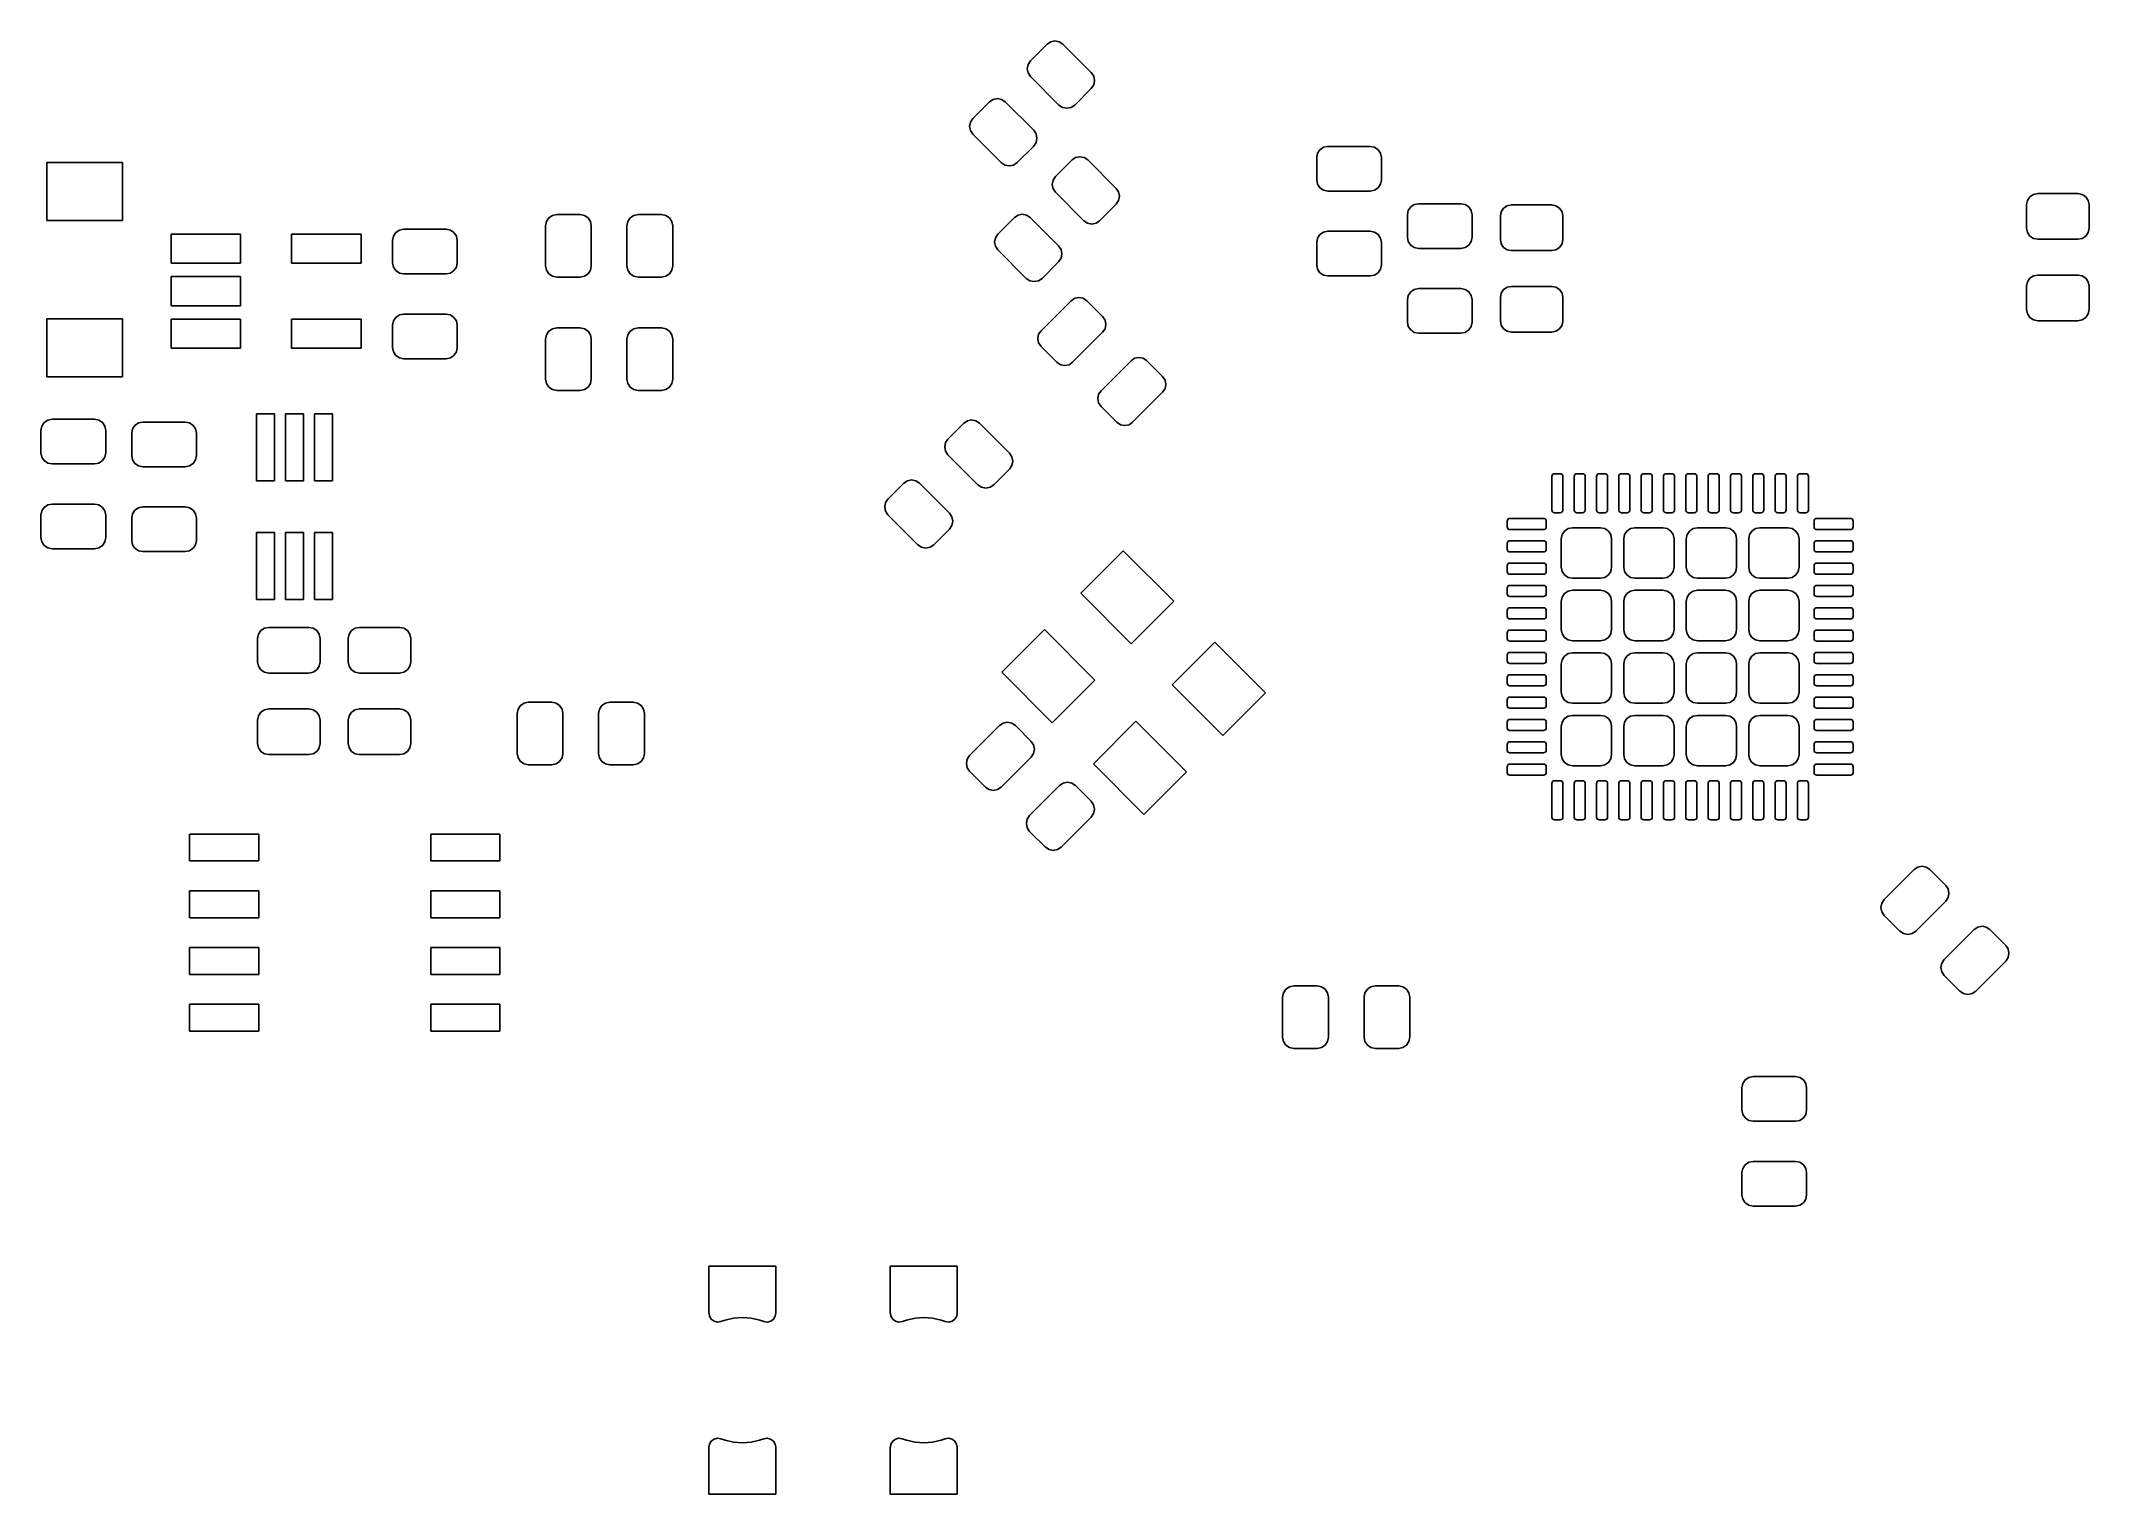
# Model space of a CAD drawing. Extents: x 6.47 to 8.28, y -5.54 to -4.26.
import ezdxf

# ---------------------------------------------------------------- set-up
doc = ezdxf.new("R2010")
doc.units = 0
doc.header["$MEASUREMENT"] = 0
doc.layers.add('BLACK', color=7, linetype='CONTINUOUS')

msp = doc.modelspace()

# ---------------------------------------------------------------- linework, layer by layer
at = {"layer": 'BLACK', "linetype": 'CONTINUOUS'}
for p, q in [((7.34409, -4.27693), (7.35871, -4.26232)), ((7.35871, -4.26232), (7.3619, -4.26019)), ((7.3619, -4.26019), (7.36567, -4.25944)), ((7.36567, -4.25944), (7.36943, -4.26019)), ((7.36943, -4.26019), (7.37263, -4.26232)), ((7.37263, -4.26232), (7.39768, -4.28737)), ((7.34121, -4.28389), (7.34196, -4.28013)), ((7.34196, -4.28013), (7.34409, -4.27693)), ((7.34196, -4.28766), (7.34121, -4.28389)), ((7.34409, -4.29085), (7.34196, -4.28766)), ((7.36915, -4.31591), (7.34409, -4.29085)), ((7.39768, -4.28737), (7.39981, -4.29057)), ((7.39981, -4.2981), (7.39768, -4.30129)), ((7.39981, -4.29057), (7.40056, -4.29433)), ((7.40056, -4.29433), (7.39981, -4.2981)), ((7.29329, -4.32774), (7.3079, -4.31312)), ((7.3079, -4.31312), (7.31109, -4.31099)), ((7.31109, -4.31099), (7.31486, -4.31024)), ((7.31486, -4.31024), (7.31863, -4.31099)), ((7.31863, -4.31099), (7.32182, -4.31312)), ((7.32182, -4.31312), (7.34688, -4.33818)), ((7.37234, -4.31804), (7.36915, -4.31591)), ((7.38307, -4.31591), (7.37987, -4.31804)), ((7.39768, -4.30129), (7.38307, -4.31591)), ((7.2904, -4.3347), (7.29115, -4.33093)), ((7.29115, -4.33093), (7.29329, -4.32774)), ((7.37611, -4.31879), (7.37234, -4.31804)), ((7.37987, -4.31804), (7.37611, -4.31879)), ((7.29115, -4.33847), (7.2904, -4.3347)), ((7.29329, -4.34166), (7.29115, -4.33847)), ((7.31834, -4.36671), (7.29329, -4.34166)), ((7.34688, -4.3521), (7.33226, -4.36671)), ((7.34688, -4.33818), (7.34901, -4.34137)), ((7.34901, -4.34891), (7.34688, -4.3521)), ((7.34901, -4.34137), (7.34976, -4.34514)), ((7.34976, -4.34514), (7.34901, -4.34891)), ((7.60253, -4.35316), (7.6063, -4.35241)), ((7.6063, -4.35241), (7.6437, -4.35241)), ((7.6437, -4.35241), (7.64747, -4.35316)), ((6.47654, -4.4178), (6.47654, -4.36661)), ((6.47654, -4.36661), (6.54346, -4.36661)), ((6.54346, -4.36661), (6.54346, -4.4178)), ((7.32153, -4.36885), (7.31834, -4.36671)), ((7.3253, -4.3696), (7.32153, -4.36885)), ((7.32907, -4.36885), (7.3253, -4.3696)), ((7.33226, -4.36671), (7.32907, -4.36885)), ((7.36609, -4.37893), (7.38071, -4.36432)), ((7.38071, -4.36432), (7.3839, -4.36219)), ((7.3839, -4.36219), (7.38767, -4.36144)), ((7.38767, -4.36144), (7.39143, -4.36219)), ((7.39143, -4.36219), (7.39463, -4.36432)), ((7.39463, -4.36432), (7.41968, -4.38937)), ((7.59646, -4.36226), (7.59721, -4.35849)), ((7.59646, -4.38194), (7.59646, -4.36226)), ((7.59721, -4.35849), (7.59934, -4.3553)), ((7.59934, -4.3553), (7.60253, -4.35316)), ((7.64747, -4.35316), (7.65066, -4.3553)), ((7.65066, -4.3553), (7.65279, -4.35849)), ((7.65279, -4.35849), (7.65354, -4.36226)), ((7.65354, -4.36226), (7.65354, -4.38194)), ((7.36321, -4.38589), (7.36396, -4.38213)), ((7.36396, -4.38966), (7.36321, -4.38589)), ((7.36396, -4.38213), (7.36609, -4.37893)), ((7.59721, -4.38571), (7.59646, -4.38194)), ((7.59934, -4.3889), (7.59721, -4.38571)), ((7.65279, -4.38571), (7.65066, -4.3889)), ((7.65354, -4.38194), (7.65279, -4.38571)), ((7.36609, -4.39285), (7.36396, -4.38966)), ((7.39115, -4.41791), (7.36609, -4.39285)), ((7.41968, -4.40329), (7.40507, -4.41791)), ((7.41968, -4.38937), (7.42181, -4.39257)), ((7.42181, -4.4001), (7.41968, -4.40329)), ((7.42181, -4.39257), (7.42256, -4.39633)), ((7.42256, -4.39633), (7.42181, -4.4001)), ((7.60253, -4.39103), (7.59934, -4.3889)), ((7.6063, -4.39178), (7.60253, -4.39103)), ((7.6437, -4.39178), (7.6063, -4.39178)), ((7.64747, -4.39103), (7.6437, -4.39178)), ((7.65066, -4.3889), (7.64747, -4.39103)), ((7.67721, -4.40899), (7.67934, -4.4058)), ((7.67934, -4.4058), (7.68253, -4.40366)), ((7.68253, -4.40366), (7.6863, -4.40291)), ((7.6863, -4.40291), (7.7237, -4.40291)), ((7.7237, -4.40291), (7.72747, -4.40366)), ((7.72747, -4.40366), (7.73066, -4.4058)), ((7.73066, -4.4058), (7.73279, -4.40899)), ((7.75919, -4.40997), (7.76132, -4.40678)), ((7.76132, -4.40678), (7.76452, -4.40465)), ((7.76452, -4.40465), (7.76828, -4.4039)), ((7.76828, -4.4039), (7.80372, -4.4039)), ((7.80372, -4.4039), (7.80748, -4.40465)), ((7.80748, -4.40465), (7.81068, -4.40678)), ((7.81068, -4.40678), (7.81281, -4.40997)), ((8.22244, -4.40374), (8.22319, -4.39997)), ((8.22244, -4.42441), (8.22244, -4.40374)), ((8.22319, -4.39997), (8.22532, -4.39678)), ((8.22532, -4.39678), (8.22852, -4.39465)), ((8.22852, -4.39465), (8.23228, -4.3939)), ((8.23228, -4.3939), (8.26772, -4.3939)), ((8.26772, -4.3939), (8.27148, -4.39465)), ((8.27148, -4.39465), (8.27468, -4.39678)), ((8.27468, -4.39678), (8.27681, -4.39997)), ((8.27681, -4.39997), (8.27756, -4.40374)), ((8.27756, -4.40374), (8.27756, -4.42441)), ((6.54346, -4.4178), (6.47654, -4.4178)), ((6.9164, -4.42228), (6.91715, -4.41852)), ((6.9164, -4.45772), (6.9164, -4.42228)), ((6.91715, -4.41852), (6.91928, -4.41532)), ((6.91928, -4.41532), (6.92247, -4.41319)), ((6.92247, -4.41319), (6.92624, -4.41244)), ((6.92624, -4.41244), (6.94691, -4.41244)), ((6.94691, -4.41244), (6.95068, -4.41319)), ((6.95068, -4.41319), (6.95387, -4.41532)), ((6.95387, -4.41532), (6.956, -4.41852)), ((6.956, -4.41852), (6.95675, -4.42228)), ((6.95675, -4.42228), (6.95675, -4.45772)), ((6.98825, -4.42228), (6.989, -4.41852)), ((6.98825, -4.45772), (6.98825, -4.42228)), ((6.989, -4.41852), (6.99113, -4.41532)), ((6.99113, -4.41532), (6.99432, -4.41319)), ((6.99432, -4.41319), (6.99809, -4.41244)), ((6.99809, -4.41244), (7.01876, -4.41244)), ((7.01876, -4.41244), (7.02253, -4.41319)), ((7.02253, -4.41319), (7.02572, -4.41532)), ((7.02572, -4.41532), (7.02785, -4.41852)), ((7.02785, -4.41852), (7.0286, -4.42228)), ((7.0286, -4.42228), (7.0286, -4.45772)), ((7.31529, -4.42974), (7.3299, -4.41512)), ((7.3299, -4.41512), (7.33309, -4.41299)), ((7.33309, -4.41299), (7.33686, -4.41224)), ((7.33686, -4.41224), (7.34063, -4.41299)), ((7.34063, -4.41299), (7.34382, -4.41512)), ((7.34382, -4.41512), (7.36888, -4.44018)), ((7.39434, -4.42004), (7.39115, -4.41791)), ((7.39811, -4.42079), (7.39434, -4.42004)), ((7.40187, -4.42004), (7.39811, -4.42079)), ((7.40507, -4.41791), (7.40187, -4.42004)), ((7.67646, -4.41276), (7.67721, -4.40899)), ((7.67646, -4.43244), (7.67646, -4.41276)), ((7.73279, -4.40899), (7.73354, -4.41276)), ((7.73354, -4.41276), (7.73354, -4.43244)), ((7.75844, -4.41374), (7.75919, -4.40997)), ((7.75844, -4.43441), (7.75844, -4.41374)), ((7.81281, -4.40997), (7.81356, -4.41374)), ((7.81356, -4.41374), (7.81356, -4.43441)), ((8.22319, -4.42818), (8.22244, -4.42441)), ((8.27756, -4.42441), (8.27681, -4.42818)), ((6.58614, -4.45539), (6.58614, -4.4298)), ((6.58614, -4.4298), (6.64756, -4.4298)), ((6.64756, -4.4298), (6.64756, -4.45539)), ((6.69244, -4.45539), (6.69244, -4.4298)), ((6.69244, -4.4298), (6.75386, -4.4298)), ((6.75386, -4.4298), (6.75386, -4.45539)), ((6.78146, -4.43526), (6.78221, -4.43149)), ((6.78146, -4.45494), (6.78146, -4.43526)), ((6.78221, -4.43149), (6.78434, -4.4283)), ((6.78434, -4.4283), (6.78753, -4.42616)), ((6.78753, -4.42616), (6.7913, -4.42541)), ((6.7913, -4.42541), (6.8287, -4.42541)), ((6.8287, -4.42541), (6.83247, -4.42616)), ((6.83247, -4.42616), (6.83566, -4.4283)), ((6.83566, -4.4283), (6.83779, -4.43149)), ((6.83779, -4.43149), (6.83854, -4.43526)), ((6.83854, -4.43526), (6.83854, -4.45494)), ((7.3124, -4.4367), (7.31315, -4.43293)), ((7.31315, -4.44047), (7.3124, -4.4367)), ((7.31315, -4.43293), (7.31529, -4.42974)), ((7.31529, -4.44366), (7.31315, -4.44047)), ((7.36888, -4.44018), (7.37101, -4.44337)), ((7.59646, -4.43706), (7.59721, -4.43329)), ((7.59646, -4.45674), (7.59646, -4.43706)), ((7.59721, -4.43329), (7.59934, -4.4301)), ((7.59934, -4.4301), (7.60253, -4.42797)), ((7.60253, -4.42797), (7.6063, -4.42722)), ((7.6063, -4.42722), (7.6437, -4.42722)), ((7.6437, -4.42722), (7.64747, -4.42797)), ((7.64747, -4.42797), (7.65066, -4.4301)), ((7.65066, -4.4301), (7.65279, -4.43329)), ((7.65279, -4.43329), (7.65354, -4.43706)), ((7.65354, -4.43706), (7.65354, -4.45674)), ((7.67721, -4.43621), (7.67646, -4.43244)), ((7.67934, -4.4394), (7.67721, -4.43621)), ((7.68253, -4.44153), (7.67934, -4.4394)), ((7.6863, -4.44228), (7.68253, -4.44153)), ((7.7237, -4.44228), (7.6863, -4.44228)), ((7.72747, -4.44153), (7.7237, -4.44228)), ((7.73066, -4.4394), (7.72747, -4.44153)), ((7.73279, -4.43621), (7.73066, -4.4394)), ((7.73354, -4.43244), (7.73279, -4.43621)), ((7.75919, -4.43818), (7.75844, -4.43441)), ((7.76132, -4.44137), (7.75919, -4.43818)), ((7.76452, -4.4435), (7.76132, -4.44137)), ((7.81068, -4.44137), (7.80748, -4.4435)), ((7.81281, -4.43818), (7.81068, -4.44137)), ((7.81356, -4.43441), (7.81281, -4.43818)), ((8.22532, -4.43137), (8.22319, -4.42818)), ((8.22852, -4.4335), (8.22532, -4.43137)), ((8.23228, -4.43425), (8.22852, -4.4335)), ((8.26772, -4.43425), (8.23228, -4.43425)), ((8.27148, -4.4335), (8.26772, -4.43425)), ((8.27468, -4.43137), (8.27148, -4.4335)), ((8.27681, -4.42818), (8.27468, -4.43137)), ((6.64756, -4.45539), (6.58614, -4.45539)), ((6.75386, -4.45539), (6.69244, -4.45539)), ((6.78221, -4.45871), (6.78146, -4.45494)), ((6.78434, -4.4619), (6.78221, -4.45871)), ((6.83779, -4.45871), (6.83566, -4.4619)), ((6.83854, -4.45494), (6.83779, -4.45871)), ((6.91715, -4.46148), (6.9164, -4.45772)), ((6.95675, -4.45772), (6.956, -4.46148)), ((6.989, -4.46148), (6.98825, -4.45772)), ((7.0286, -4.45772), (7.02785, -4.46148)), ((7.34034, -4.46871), (7.31529, -4.44366)), ((7.36888, -4.4541), (7.35426, -4.46871)), ((7.37101, -4.45091), (7.36888, -4.4541)), ((7.37101, -4.44337), (7.37176, -4.44714)), ((7.37176, -4.44714), (7.37101, -4.45091)), ((7.59721, -4.46051), (7.59646, -4.45674)), ((7.59934, -4.4637), (7.59721, -4.46051)), ((7.65279, -4.46051), (7.65066, -4.4637)), ((7.65354, -4.45674), (7.65279, -4.46051)), ((7.76828, -4.44425), (7.76452, -4.4435)), ((7.80372, -4.44425), (7.76828, -4.44425)), ((7.80748, -4.4435), (7.80372, -4.44425)), ((6.58614, -4.4928), (6.58614, -4.4672)), ((6.58614, -4.4672), (6.64756, -4.4672)), ((6.64756, -4.4672), (6.64756, -4.4928)), ((6.78753, -4.46403), (6.78434, -4.4619)), ((6.7913, -4.46478), (6.78753, -4.46403)), ((6.8287, -4.46478), (6.7913, -4.46478)), ((6.83247, -4.46403), (6.8287, -4.46478)), ((6.83566, -4.4619), (6.83247, -4.46403)), ((6.91928, -4.46468), (6.91715, -4.46148)), ((6.92247, -4.46681), (6.91928, -4.46468)), ((6.92624, -4.46756), (6.92247, -4.46681)), ((6.94691, -4.46756), (6.92624, -4.46756)), ((6.95068, -4.46681), (6.94691, -4.46756)), ((6.95387, -4.46468), (6.95068, -4.46681)), ((6.956, -4.46148), (6.95387, -4.46468)), ((6.99113, -4.46468), (6.989, -4.46148)), ((6.99432, -4.46681), (6.99113, -4.46468)), ((6.99809, -4.46756), (6.99432, -4.46681)), ((7.01876, -4.46756), (6.99809, -4.46756)), ((7.02253, -4.46681), (7.01876, -4.46756)), ((7.02572, -4.46468), (7.02253, -4.46681)), ((7.02785, -4.46148), (7.02572, -4.46468)), ((7.34353, -4.47085), (7.34034, -4.46871)), ((7.3473, -4.4716), (7.34353, -4.47085)), ((7.35107, -4.47085), (7.3473, -4.4716)), ((7.35426, -4.46871), (7.35107, -4.47085)), ((7.60253, -4.46584), (7.59934, -4.4637)), ((7.6063, -4.46659), (7.60253, -4.46584)), ((7.6437, -4.46659), (7.6063, -4.46659)), ((7.64747, -4.46584), (7.6437, -4.46659)), ((7.65066, -4.4637), (7.64747, -4.46584)), ((7.67934, -4.4806), (7.68253, -4.47847)), ((7.68253, -4.47847), (7.6863, -4.47772)), ((7.6863, -4.47772), (7.7237, -4.47772)), ((7.7237, -4.47772), (7.72747, -4.47847)), ((7.72747, -4.47847), (7.73066, -4.4806)), ((7.75919, -4.48182), (7.76132, -4.47863)), ((7.76132, -4.47863), (7.76452, -4.4765)), ((7.76452, -4.4765), (7.76828, -4.47575)), ((7.76828, -4.47575), (7.80372, -4.47575)), ((7.80372, -4.47575), (7.80748, -4.4765)), ((7.80748, -4.4765), (7.81068, -4.47863)), ((7.81068, -4.47863), (7.81281, -4.48182)), ((8.22244, -4.47559), (8.22319, -4.47182)), ((8.22244, -4.49626), (8.22244, -4.47559)), ((8.22319, -4.47182), (8.22532, -4.46863)), ((8.22532, -4.46863), (8.22852, -4.4665)), ((8.22852, -4.4665), (8.23228, -4.46575)), ((8.23228, -4.46575), (8.26772, -4.46575)), ((8.26772, -4.46575), (8.27148, -4.4665)), ((8.27148, -4.4665), (8.27468, -4.46863)), ((8.27468, -4.46863), (8.27681, -4.47182)), ((8.27681, -4.47182), (8.27756, -4.47559)), ((8.27756, -4.47559), (8.27756, -4.49626)), ((6.64756, -4.4928), (6.58614, -4.4928)), ((7.35341, -4.51486), (7.37986, -4.48841)), ((7.37986, -4.48841), (7.38305, -4.48628)), ((7.38305, -4.48628), (7.38682, -4.48553)), ((7.38682, -4.48553), (7.39058, -4.48628)), ((7.39058, -4.48628), (7.39378, -4.48841)), ((7.39378, -4.48841), (7.4077, -4.50233)), ((7.67646, -4.48756), (7.67721, -4.48379)), ((7.67646, -4.50724), (7.67646, -4.48756)), ((7.67721, -4.48379), (7.67934, -4.4806)), ((7.73066, -4.4806), (7.73279, -4.48379)), ((7.73279, -4.48379), (7.73354, -4.48756)), ((7.73354, -4.48756), (7.73354, -4.50724)), ((7.75844, -4.48559), (7.75919, -4.48182)), ((7.75844, -4.50626), (7.75844, -4.48559)), ((7.81281, -4.48182), (7.81356, -4.48559)), ((7.81356, -4.48559), (7.81356, -4.50626)), ((8.22319, -4.50003), (8.22244, -4.49626)), ((8.27756, -4.49626), (8.27681, -4.50003)), ((6.47654, -4.55559), (6.47654, -4.50441)), ((6.47654, -4.50441), (6.54346, -4.50441)), ((6.54346, -4.50441), (6.54346, -4.55559)), ((6.58614, -4.5302), (6.58614, -4.50461)), ((6.58614, -4.50461), (6.64756, -4.50461)), ((6.64756, -4.50461), (6.64756, -4.5302)), ((6.69244, -4.5302), (6.69244, -4.50461)), ((6.69244, -4.50461), (6.75386, -4.50461)), ((6.75386, -4.50461), (6.75386, -4.5302)), ((6.78146, -4.51006), (6.78221, -4.50629)), ((6.78146, -4.52974), (6.78146, -4.51006)), ((6.78221, -4.50629), (6.78434, -4.5031)), ((6.78434, -4.5031), (6.78753, -4.50097)), ((6.78753, -4.50097), (6.7913, -4.50022)), ((6.7913, -4.50022), (6.8287, -4.50022)), ((6.8287, -4.50022), (6.83247, -4.50097)), ((6.83247, -4.50097), (6.83566, -4.5031)), ((6.83566, -4.5031), (6.83779, -4.50629)), ((6.83779, -4.50629), (6.83854, -4.51006)), ((6.83854, -4.51006), (6.83854, -4.52974)), ((6.91928, -4.51532), (6.92247, -4.51319)), ((6.92247, -4.51319), (6.92624, -4.51244)), ((6.92624, -4.51244), (6.94691, -4.51244)), ((6.94691, -4.51244), (6.95068, -4.51319)), ((6.95068, -4.51319), (6.95387, -4.51532)), ((6.99113, -4.51532), (6.99432, -4.51319)), ((6.99432, -4.51319), (6.99809, -4.51244)), ((6.99809, -4.51244), (7.01876, -4.51244)), ((7.01876, -4.51244), (7.02253, -4.51319)), ((7.02253, -4.51319), (7.02572, -4.51532)), ((7.35128, -4.51805), (7.35341, -4.51486)), ((7.4077, -4.50233), (7.40983, -4.50552)), ((7.40983, -4.51306), (7.4077, -4.51625)), ((7.40983, -4.50552), (7.41058, -4.50929)), ((7.41058, -4.50929), (7.40983, -4.51306)), ((7.67721, -4.51101), (7.67646, -4.50724)), ((7.67934, -4.5142), (7.67721, -4.51101)), ((7.68253, -4.51634), (7.67934, -4.5142)), ((7.73066, -4.5142), (7.72747, -4.51634)), ((7.73279, -4.51101), (7.73066, -4.5142)), ((7.73354, -4.50724), (7.73279, -4.51101)), ((7.75919, -4.51003), (7.75844, -4.50626)), ((7.76132, -4.51322), (7.75919, -4.51003)), ((7.76452, -4.51535), (7.76132, -4.51322)), ((7.81068, -4.51322), (7.80748, -4.51535)), ((7.81281, -4.51003), (7.81068, -4.51322)), ((7.81356, -4.50626), (7.81281, -4.51003)), ((8.22532, -4.50322), (8.22319, -4.50003)), ((8.22852, -4.50535), (8.22532, -4.50322)), ((8.23228, -4.5061), (8.22852, -4.50535)), ((8.26772, -4.5061), (8.23228, -4.5061)), ((8.27148, -4.50535), (8.26772, -4.5061)), ((8.27468, -4.50322), (8.27148, -4.50535)), ((8.27681, -4.50003), (8.27468, -4.50322)), ((6.64756, -4.5302), (6.58614, -4.5302)), ((6.75386, -4.5302), (6.69244, -4.5302)), ((6.78221, -4.53351), (6.78146, -4.52974)), ((6.83854, -4.52974), (6.83779, -4.53351)), ((6.9164, -4.52228), (6.91715, -4.51852)), ((6.9164, -4.55772), (6.9164, -4.52228)), ((6.91715, -4.51852), (6.91928, -4.51532)), ((6.95387, -4.51532), (6.956, -4.51852)), ((6.956, -4.51852), (6.95675, -4.52228)), ((6.95675, -4.52228), (6.95675, -4.55772)), ((6.98825, -4.52228), (6.989, -4.51852)), ((6.98825, -4.55772), (6.98825, -4.52228)), ((6.989, -4.51852), (6.99113, -4.51532)), ((7.02572, -4.51532), (7.02785, -4.51852)), ((7.02785, -4.51852), (7.0286, -4.52228)), ((7.0286, -4.52228), (7.0286, -4.55772)), ((7.35053, -4.52182), (7.35128, -4.51805)), ((7.35128, -4.52558), (7.35053, -4.52182)), ((7.35341, -4.52878), (7.35128, -4.52558)), ((7.36733, -4.5427), (7.35341, -4.52878)), ((7.4077, -4.51625), (7.38125, -4.5427)), ((7.6863, -4.51709), (7.68253, -4.51634)), ((7.7237, -4.51709), (7.6863, -4.51709)), ((7.72747, -4.51634), (7.7237, -4.51709)), ((7.76828, -4.5161), (7.76452, -4.51535)), ((7.80372, -4.5161), (7.76828, -4.5161)), ((7.80748, -4.51535), (7.80372, -4.5161)), ((6.78434, -4.5367), (6.78221, -4.53351)), ((6.78753, -4.53884), (6.78434, -4.5367)), ((6.7913, -4.53959), (6.78753, -4.53884)), ((6.8287, -4.53959), (6.7913, -4.53959)), ((6.83247, -4.53884), (6.8287, -4.53959)), ((6.83566, -4.5367), (6.83247, -4.53884)), ((6.83779, -4.53351), (6.83566, -4.5367)), ((7.37052, -4.54483), (7.36733, -4.5427)), ((7.37429, -4.54558), (7.37052, -4.54483)), ((7.37806, -4.54483), (7.37429, -4.54558)), ((7.38125, -4.5427), (7.37806, -4.54483)), ((7.4063, -4.56775), (7.43275, -4.5413)), ((7.43275, -4.5413), (7.43594, -4.53917)), ((7.43594, -4.53917), (7.43971, -4.53842)), ((7.43971, -4.53842), (7.44348, -4.53917)), ((7.44348, -4.53917), (7.44667, -4.5413)), ((7.44667, -4.5413), (7.46059, -4.55522)), ((6.54346, -4.55559), (6.47654, -4.55559)), ((6.91715, -4.56148), (6.9164, -4.55772)), ((6.91928, -4.56468), (6.91715, -4.56148)), ((6.92247, -4.56681), (6.91928, -4.56468)), ((6.92624, -4.56756), (6.92247, -4.56681)), ((6.94691, -4.56756), (6.92624, -4.56756)), ((6.95068, -4.56681), (6.94691, -4.56756)), ((6.95387, -4.56468), (6.95068, -4.56681)), ((6.956, -4.56148), (6.95387, -4.56468)), ((6.95675, -4.55772), (6.956, -4.56148)), ((6.989, -4.56148), (6.98825, -4.55772)), ((6.99113, -4.56468), (6.989, -4.56148)), ((6.99432, -4.56681), (6.99113, -4.56468)), ((6.99809, -4.56756), (6.99432, -4.56681)), ((7.01876, -4.56756), (6.99809, -4.56756)), ((7.02253, -4.56681), (7.01876, -4.56756)), ((7.02572, -4.56468), (7.02253, -4.56681)), ((7.02785, -4.56148), (7.02572, -4.56468)), ((7.0286, -4.55772), (7.02785, -4.56148)), ((7.40417, -4.57094), (7.4063, -4.56775)), ((7.46059, -4.56914), (7.43414, -4.59559)), ((7.46059, -4.55522), (7.46272, -4.55842)), ((7.46272, -4.56595), (7.46059, -4.56914)), ((7.46272, -4.55842), (7.46347, -4.56218)), ((7.46347, -4.56218), (7.46272, -4.56595)), ((7.40342, -4.57471), (7.40417, -4.57094)), ((7.40417, -4.57848), (7.40342, -4.57471)), ((7.4063, -4.58167), (7.40417, -4.57848)), ((7.42022, -4.59559), (7.4063, -4.58167)), ((6.47146, -4.60276), (6.47221, -4.59899)), ((6.47146, -4.62244), (6.47146, -4.60276)), ((6.47221, -4.59899), (6.47434, -4.5958)), ((6.47434, -4.5958), (6.47753, -4.59366)), ((6.47753, -4.59366), (6.4813, -4.59291)), ((6.4813, -4.59291), (6.5187, -4.59291)), ((6.5187, -4.59291), (6.52247, -4.59366)), ((6.52247, -4.59366), (6.52566, -4.5958)), ((6.52566, -4.5958), (6.52779, -4.59899)), ((6.52779, -4.59899), (6.52854, -4.60276)), ((6.52854, -4.60276), (6.52854, -4.62244)), ((6.55146, -4.60526), (6.55221, -4.60149)), ((6.55146, -4.62494), (6.55146, -4.60526)), ((6.55221, -4.60149), (6.55434, -4.5983)), ((6.55434, -4.5983), (6.55753, -4.59616)), ((6.55753, -4.59616), (6.5613, -4.59541)), ((6.5613, -4.59541), (6.5987, -4.59541)), ((6.5987, -4.59541), (6.60247, -4.59616)), ((6.60247, -4.59616), (6.60566, -4.5983)), ((6.60566, -4.5983), (6.60779, -4.60149)), ((6.60779, -4.60149), (6.60854, -4.60526)), ((6.60854, -4.60526), (6.60854, -4.62494)), ((6.66154, -4.64717), (6.66154, -4.58811)), ((6.66154, -4.58811), (6.67728, -4.58811)), ((6.67728, -4.58811), (6.67728, -4.64717)), ((6.68713, -4.64717), (6.68713, -4.58811)), ((6.68713, -4.58811), (6.70287, -4.58811)), ((6.70287, -4.58811), (6.70287, -4.64717)), ((6.71272, -4.64717), (6.71272, -4.58811)), ((6.71272, -4.58811), (6.72846, -4.58811)), ((6.72846, -4.58811), (6.72846, -4.64717)), ((7.2713, -4.61033), (7.28522, -4.59641)), ((7.28522, -4.59641), (7.28842, -4.59428)), ((7.28842, -4.59428), (7.29218, -4.59353)), ((7.29218, -4.59353), (7.29595, -4.59428)), ((7.29595, -4.59428), (7.29914, -4.59641)), ((7.29914, -4.59641), (7.32559, -4.62286)), ((7.42342, -4.59772), (7.42022, -4.59559)), ((7.42718, -4.59847), (7.42342, -4.59772)), ((7.43095, -4.59772), (7.42718, -4.59847)), ((7.43414, -4.59559), (7.43095, -4.59772)), ((6.47221, -4.62621), (6.47146, -4.62244)), ((6.52854, -4.62244), (6.52779, -4.62621)), ((7.26842, -4.61729), (7.26917, -4.61352)), ((7.26917, -4.62106), (7.26842, -4.61729)), ((7.26917, -4.61352), (7.2713, -4.61033)), ((7.2713, -4.62425), (7.26917, -4.62106)), ((7.32559, -4.62286), (7.32772, -4.62605)), ((6.47434, -4.6294), (6.47221, -4.62621)), ((6.47753, -4.63153), (6.47434, -4.6294)), ((6.4813, -4.63228), (6.47753, -4.63153)), ((6.5187, -4.63228), (6.4813, -4.63228)), ((6.52247, -4.63153), (6.5187, -4.63228)), ((6.52566, -4.6294), (6.52247, -4.63153)), ((6.52779, -4.62621), (6.52566, -4.6294)), ((6.55221, -4.62871), (6.55146, -4.62494)), ((6.55434, -4.6319), (6.55221, -4.62871)), ((6.55753, -4.63403), (6.55434, -4.6319)), ((6.5613, -4.63478), (6.55753, -4.63403)), ((6.5987, -4.63478), (6.5613, -4.63478)), ((6.60247, -4.63403), (6.5987, -4.63478)), ((6.60566, -4.6319), (6.60247, -4.63403)), ((6.60779, -4.62871), (6.60566, -4.6319)), ((6.60854, -4.62494), (6.60779, -4.62871)), ((7.29775, -4.6507), (7.2713, -4.62425)), ((7.32559, -4.63678), (7.31167, -4.6507)), ((7.32772, -4.63358), (7.32559, -4.63678)), ((7.32772, -4.62605), (7.32847, -4.62982)), ((7.32847, -4.62982), (7.32772, -4.63358)), ((7.804, -4.64246), (7.80453, -4.64166)), ((7.80453, -4.64166), (7.80533, -4.64113)), ((7.80533, -4.64113), (7.80627, -4.64094)), ((7.80627, -4.64094), (7.81119, -4.64094)), ((7.81119, -4.64094), (7.81213, -4.64113)), ((7.81213, -4.64113), (7.81293, -4.64166)), ((7.81293, -4.64166), (7.81347, -4.64246)), ((7.82368, -4.64246), (7.82422, -4.64166)), ((7.82422, -4.64166), (7.82502, -4.64113)), ((7.82502, -4.64113), (7.82596, -4.64094)), ((7.82596, -4.64094), (7.83088, -4.64094)), ((7.83088, -4.64094), (7.83182, -4.64113)), ((7.83182, -4.64113), (7.83262, -4.64166)), ((7.83262, -4.64166), (7.83315, -4.64246)), ((7.84337, -4.64246), (7.8439, -4.64166)), ((7.8439, -4.64166), (7.8447, -4.64113)), ((7.8447, -4.64113), (7.84564, -4.64094)), ((7.84564, -4.64094), (7.85056, -4.64094)), ((7.85056, -4.64094), (7.8515, -4.64113)), ((7.8515, -4.64113), (7.8523, -4.64166)), ((7.8523, -4.64166), (7.85284, -4.64246)), ((7.86305, -4.64246), (7.86359, -4.64166)), ((7.86359, -4.64166), (7.86439, -4.64113)), ((7.86439, -4.64113), (7.86533, -4.64094)), ((7.86533, -4.64094), (7.87025, -4.64094)), ((7.87025, -4.64094), (7.87119, -4.64113)), ((7.87119, -4.64113), (7.87199, -4.64166)), ((7.87199, -4.64166), (7.87252, -4.64246)), ((7.88274, -4.64246), (7.88327, -4.64166)), ((7.88327, -4.64166), (7.88407, -4.64113)), ((7.88407, -4.64113), (7.88501, -4.64094)), ((7.88501, -4.64094), (7.88993, -4.64094)), ((7.88993, -4.64094), (7.89087, -4.64113)), ((7.89087, -4.64113), (7.89167, -4.64166)), ((7.89167, -4.64166), (7.89221, -4.64246)), ((7.90242, -4.64246), (7.90296, -4.64166)), ((7.90296, -4.64166), (7.90376, -4.64113)), ((7.90376, -4.64113), (7.9047, -4.64094)), ((7.9047, -4.64094), (7.90962, -4.64094)), ((7.90962, -4.64094), (7.91056, -4.64113)), ((7.91056, -4.64113), (7.91136, -4.64166)), ((7.91136, -4.64166), (7.91189, -4.64246)), ((7.92211, -4.64246), (7.92264, -4.64166)), ((7.92264, -4.64166), (7.92344, -4.64113)), ((7.92344, -4.64113), (7.92438, -4.64094)), ((7.92438, -4.64094), (7.9293, -4.64094)), ((7.9293, -4.64094), (7.93024, -4.64113)), ((7.93024, -4.64113), (7.93104, -4.64166)), ((7.93104, -4.64166), (7.93158, -4.64246)), ((7.94179, -4.64246), (7.94233, -4.64166)), ((7.94233, -4.64166), (7.94313, -4.64113)), ((7.94313, -4.64113), (7.94407, -4.64094)), ((7.94407, -4.64094), (7.94899, -4.64094)), ((7.94899, -4.64094), (7.94993, -4.64113)), ((7.94993, -4.64113), (7.95073, -4.64166)), ((7.95073, -4.64166), (7.95126, -4.64246)), ((7.96148, -4.64246), (7.96201, -4.64166)), ((7.96201, -4.64166), (7.96281, -4.64113)), ((7.96281, -4.64113), (7.96375, -4.64094)), ((7.96375, -4.64094), (7.96867, -4.64094)), ((7.96867, -4.64094), (7.96961, -4.64113)), ((7.96961, -4.64113), (7.97041, -4.64166)), ((7.97041, -4.64166), (7.97095, -4.64246)), ((7.98116, -4.64246), (7.9817, -4.64166)), ((7.9817, -4.64166), (7.9825, -4.64113)), ((7.9825, -4.64113), (7.98344, -4.64094)), ((7.98344, -4.64094), (7.98836, -4.64094)), ((7.98836, -4.64094), (7.9893, -4.64113)), ((7.9893, -4.64113), (7.9901, -4.64166)), ((7.9901, -4.64166), (7.99063, -4.64246)), ((8.00085, -4.64246), (8.00138, -4.64166)), ((8.00138, -4.64166), (8.00218, -4.64113)), ((8.00218, -4.64113), (8.00312, -4.64094)), ((8.00312, -4.64094), (8.00804, -4.64094)), ((8.00804, -4.64094), (8.00898, -4.64113)), ((8.00898, -4.64113), (8.00978, -4.64166)), ((8.00978, -4.64166), (8.01032, -4.64246)), ((8.02053, -4.64246), (8.02107, -4.64166)), ((8.02107, -4.64166), (8.02187, -4.64113)), ((8.02187, -4.64113), (8.02281, -4.64094)), ((8.02281, -4.64094), (8.02773, -4.64094)), ((8.02773, -4.64094), (8.02867, -4.64113)), ((8.02867, -4.64113), (8.02947, -4.64166)), ((8.02947, -4.64166), (8.03, -4.64246)), ((6.67728, -4.64717), (6.66154, -4.64717)), ((6.70287, -4.64717), (6.68713, -4.64717)), ((6.72846, -4.64717), (6.71272, -4.64717)), ((7.21841, -4.66322), (7.23233, -4.6493)), ((7.23233, -4.6493), (7.23552, -4.64717)), ((7.23552, -4.64717), (7.23929, -4.64642)), ((7.23929, -4.64642), (7.24306, -4.64717)), ((7.24306, -4.64717), (7.24625, -4.6493)), ((7.24625, -4.6493), (7.2727, -4.67575)), ((7.30094, -4.65283), (7.29775, -4.6507)), ((7.30471, -4.65358), (7.30094, -4.65283)), ((7.30848, -4.65283), (7.30471, -4.65358)), ((7.31167, -4.6507), (7.30848, -4.65283)), ((7.80381, -4.6434), (7.804, -4.64246)), ((7.80381, -4.67293), (7.80381, -4.6434)), ((7.81347, -4.64246), (7.81365, -4.6434)), ((7.81365, -4.6434), (7.81365, -4.67293)), ((7.8235, -4.6434), (7.82368, -4.64246)), ((7.8235, -4.67293), (7.8235, -4.6434)), ((7.83315, -4.64246), (7.83334, -4.6434)), ((7.83334, -4.6434), (7.83334, -4.67293)), ((7.84318, -4.6434), (7.84337, -4.64246)), ((7.84318, -4.67293), (7.84318, -4.6434)), ((7.85284, -4.64246), (7.85302, -4.6434)), ((7.85302, -4.6434), (7.85302, -4.67293)), ((7.86287, -4.6434), (7.86305, -4.64246)), ((7.86287, -4.67293), (7.86287, -4.6434)), ((7.87252, -4.64246), (7.87271, -4.6434)), ((7.87271, -4.6434), (7.87271, -4.67293)), ((7.88255, -4.6434), (7.88274, -4.64246)), ((7.88255, -4.67293), (7.88255, -4.6434)), ((7.89221, -4.64246), (7.89239, -4.6434)), ((7.89239, -4.6434), (7.89239, -4.67293)), ((7.90224, -4.6434), (7.90242, -4.64246)), ((7.90224, -4.67293), (7.90224, -4.6434)), ((7.91189, -4.64246), (7.91208, -4.6434)), ((7.91208, -4.6434), (7.91208, -4.67293)), ((7.92192, -4.6434), (7.92211, -4.64246)), ((7.92192, -4.67293), (7.92192, -4.6434)), ((7.93158, -4.64246), (7.93176, -4.6434)), ((7.93176, -4.6434), (7.93176, -4.67293)), ((7.94161, -4.6434), (7.94179, -4.64246)), ((7.94161, -4.67293), (7.94161, -4.6434)), ((7.95126, -4.64246), (7.95145, -4.6434)), ((7.95145, -4.6434), (7.95145, -4.67293)), ((7.96129, -4.6434), (7.96148, -4.64246)), ((7.96129, -4.67293), (7.96129, -4.6434)), ((7.97095, -4.64246), (7.97113, -4.6434)), ((7.97113, -4.6434), (7.97113, -4.67293)), ((7.98098, -4.6434), (7.98116, -4.64246)), ((7.98098, -4.67293), (7.98098, -4.6434)), ((7.99063, -4.64246), (7.99082, -4.6434)), ((7.99082, -4.6434), (7.99082, -4.67293)), ((8.00066, -4.6434), (8.00085, -4.64246)), ((8.00066, -4.67293), (8.00066, -4.6434)), ((8.01032, -4.64246), (8.0105, -4.6434)), ((8.0105, -4.6434), (8.0105, -4.67293)), ((8.02035, -4.6434), (8.02053, -4.64246)), ((8.02035, -4.67293), (8.02035, -4.6434)), ((8.03, -4.64246), (8.03019, -4.6434)), ((8.03019, -4.6434), (8.03019, -4.67293)), ((6.47146, -4.67756), (6.47221, -4.67379)), ((6.47146, -4.69724), (6.47146, -4.67756)), ((6.47221, -4.67379), (6.47434, -4.6706)), ((6.47434, -4.6706), (6.47753, -4.66847)), ((6.47753, -4.66847), (6.4813, -4.66772)), ((6.4813, -4.66772), (6.5187, -4.66772)), ((6.5187, -4.66772), (6.52247, -4.66847)), ((6.52247, -4.66847), (6.52566, -4.6706)), ((6.52566, -4.6706), (6.52779, -4.67379)), ((6.52779, -4.67379), (6.52854, -4.67756)), ((6.52854, -4.67756), (6.52854, -4.69724)), ((6.55146, -4.68006), (6.55221, -4.67629)), ((6.55221, -4.67629), (6.55434, -4.6731)), ((6.55434, -4.6731), (6.55753, -4.67097)), ((6.55753, -4.67097), (6.5613, -4.67022)), ((6.5613, -4.67022), (6.5987, -4.67022)), ((6.5987, -4.67022), (6.60247, -4.67097)), ((6.60247, -4.67097), (6.60566, -4.6731)), ((6.60566, -4.6731), (6.60779, -4.67629)), ((6.60779, -4.67629), (6.60854, -4.68006)), ((7.21553, -4.67018), (7.21628, -4.66642)), ((7.21628, -4.67395), (7.21553, -4.67018)), ((7.21628, -4.66642), (7.21841, -4.66322)), ((7.21841, -4.67714), (7.21628, -4.67395)), ((7.24486, -4.70359), (7.21841, -4.67714)), ((7.2727, -4.67575), (7.27483, -4.67894)), ((7.804, -4.67387), (7.80381, -4.67293)), ((7.80453, -4.67467), (7.804, -4.67387)), ((7.80533, -4.6752), (7.80453, -4.67467)), ((7.80627, -4.67539), (7.80533, -4.6752)), ((7.81119, -4.67539), (7.80627, -4.67539)), ((7.81213, -4.6752), (7.81119, -4.67539)), ((7.81293, -4.67467), (7.81213, -4.6752)), ((7.81347, -4.67387), (7.81293, -4.67467)), ((7.81365, -4.67293), (7.81347, -4.67387)), ((7.82368, -4.67387), (7.8235, -4.67293)), ((7.82422, -4.67467), (7.82368, -4.67387)), ((7.82502, -4.6752), (7.82422, -4.67467)), ((7.82596, -4.67539), (7.82502, -4.6752)), ((7.83088, -4.67539), (7.82596, -4.67539)), ((7.83182, -4.6752), (7.83088, -4.67539)), ((7.83262, -4.67467), (7.83182, -4.6752)), ((7.83315, -4.67387), (7.83262, -4.67467)), ((7.83334, -4.67293), (7.83315, -4.67387)), ((7.84337, -4.67387), (7.84318, -4.67293)), ((7.8439, -4.67467), (7.84337, -4.67387)), ((7.8447, -4.6752), (7.8439, -4.67467)), ((7.84564, -4.67539), (7.8447, -4.6752)), ((7.85056, -4.67539), (7.84564, -4.67539)), ((7.8515, -4.6752), (7.85056, -4.67539)), ((7.8523, -4.67467), (7.8515, -4.6752)), ((7.85284, -4.67387), (7.8523, -4.67467)), ((7.85302, -4.67293), (7.85284, -4.67387)), ((7.86305, -4.67387), (7.86287, -4.67293)), ((7.86359, -4.67467), (7.86305, -4.67387)), ((7.86439, -4.6752), (7.86359, -4.67467)), ((7.86533, -4.67539), (7.86439, -4.6752)), ((7.87025, -4.67539), (7.86533, -4.67539)), ((7.87119, -4.6752), (7.87025, -4.67539)), ((7.87199, -4.67467), (7.87119, -4.6752)), ((7.87252, -4.67387), (7.87199, -4.67467)), ((7.87271, -4.67293), (7.87252, -4.67387)), ((7.88274, -4.67387), (7.88255, -4.67293)), ((7.88327, -4.67467), (7.88274, -4.67387)), ((7.88407, -4.6752), (7.88327, -4.67467)), ((7.88501, -4.67539), (7.88407, -4.6752)), ((7.88993, -4.67539), (7.88501, -4.67539)), ((7.89087, -4.6752), (7.88993, -4.67539)), ((7.89167, -4.67467), (7.89087, -4.6752)), ((7.89221, -4.67387), (7.89167, -4.67467)), ((7.89239, -4.67293), (7.89221, -4.67387)), ((7.90242, -4.67387), (7.90224, -4.67293)), ((7.90296, -4.67467), (7.90242, -4.67387)), ((7.90376, -4.6752), (7.90296, -4.67467)), ((7.9047, -4.67539), (7.90376, -4.6752)), ((7.90962, -4.67539), (7.9047, -4.67539)), ((7.91056, -4.6752), (7.90962, -4.67539)), ((7.91136, -4.67467), (7.91056, -4.6752)), ((7.91189, -4.67387), (7.91136, -4.67467)), ((7.91208, -4.67293), (7.91189, -4.67387)), ((7.92211, -4.67387), (7.92192, -4.67293)), ((7.92264, -4.67467), (7.92211, -4.67387)), ((7.92344, -4.6752), (7.92264, -4.67467)), ((7.92438, -4.67539), (7.92344, -4.6752)), ((7.9293, -4.67539), (7.92438, -4.67539)), ((7.93024, -4.6752), (7.9293, -4.67539)), ((7.93104, -4.67467), (7.93024, -4.6752)), ((7.93158, -4.67387), (7.93104, -4.67467)), ((7.93176, -4.67293), (7.93158, -4.67387)), ((7.94179, -4.67387), (7.94161, -4.67293)), ((7.94233, -4.67467), (7.94179, -4.67387)), ((7.94313, -4.6752), (7.94233, -4.67467)), ((7.94407, -4.67539), (7.94313, -4.6752)), ((7.94899, -4.67539), (7.94407, -4.67539)), ((7.94993, -4.6752), (7.94899, -4.67539)), ((7.95073, -4.67467), (7.94993, -4.6752)), ((7.95126, -4.67387), (7.95073, -4.67467)), ((7.95145, -4.67293), (7.95126, -4.67387)), ((7.96148, -4.67387), (7.96129, -4.67293)), ((7.96201, -4.67467), (7.96148, -4.67387)), ((7.96281, -4.6752), (7.96201, -4.67467)), ((7.96375, -4.67539), (7.96281, -4.6752)), ((7.96867, -4.67539), (7.96375, -4.67539)), ((7.96961, -4.6752), (7.96867, -4.67539)), ((7.97041, -4.67467), (7.96961, -4.6752)), ((7.97095, -4.67387), (7.97041, -4.67467)), ((7.97113, -4.67293), (7.97095, -4.67387)), ((7.98116, -4.67387), (7.98098, -4.67293)), ((7.9817, -4.67467), (7.98116, -4.67387)), ((7.9825, -4.6752), (7.9817, -4.67467)), ((7.98344, -4.67539), (7.9825, -4.6752)), ((7.98836, -4.67539), (7.98344, -4.67539)), ((7.9893, -4.6752), (7.98836, -4.67539)), ((7.9901, -4.67467), (7.9893, -4.6752)), ((7.99063, -4.67387), (7.9901, -4.67467)), ((7.99082, -4.67293), (7.99063, -4.67387)), ((8.00085, -4.67387), (8.00066, -4.67293)), ((8.00138, -4.67467), (8.00085, -4.67387)), ((8.00218, -4.6752), (8.00138, -4.67467)), ((8.00312, -4.67539), (8.00218, -4.6752)), ((8.00804, -4.67539), (8.00312, -4.67539)), ((8.00898, -4.6752), (8.00804, -4.67539)), ((8.00978, -4.67467), (8.00898, -4.6752)), ((8.01032, -4.67387), (8.00978, -4.67467)), ((8.0105, -4.67293), (8.01032, -4.67387)), ((8.02053, -4.67387), (8.02035, -4.67293)), ((8.02107, -4.67467), (8.02053, -4.67387)), ((8.02187, -4.6752), (8.02107, -4.67467)), ((8.02281, -4.67539), (8.02187, -4.6752)), ((8.02773, -4.67539), (8.02281, -4.67539)), ((8.02867, -4.6752), (8.02773, -4.67539)), ((8.02947, -4.67467), (8.02867, -4.6752)), ((8.03, -4.67387), (8.02947, -4.67467)), ((8.03019, -4.67293), (8.03, -4.67387)), ((6.55146, -4.69974), (6.55146, -4.68006)), ((6.60854, -4.68006), (6.60854, -4.69974)), ((6.66154, -4.75189), (6.66154, -4.69283)), ((6.66154, -4.69283), (6.67728, -4.69283)), ((6.67728, -4.69283), (6.67728, -4.75189)), ((6.68713, -4.75189), (6.68713, -4.69283)), ((6.68713, -4.69283), (6.70287, -4.69283)), ((6.70287, -4.69283), (6.70287, -4.75189)), ((6.71272, -4.75189), (6.71272, -4.69283)), ((6.71272, -4.69283), (6.72846, -4.69283)), ((6.72846, -4.69283), (6.72846, -4.75189)), ((7.2727, -4.68967), (7.25878, -4.70359)), ((7.27483, -4.68648), (7.2727, -4.68967)), ((7.27483, -4.67894), (7.27558, -4.68271)), ((7.27558, -4.68271), (7.27483, -4.68648)), ((7.76444, -4.68277), (7.76463, -4.68183)), ((7.76444, -4.68769), (7.76444, -4.68277)), ((7.76463, -4.68863), (7.76444, -4.68769)), ((7.76463, -4.68183), (7.76516, -4.68103)), ((7.76516, -4.68943), (7.76463, -4.68863)), ((7.76516, -4.68103), (7.76596, -4.6805)), ((7.76596, -4.68997), (7.76516, -4.68943)), ((7.76596, -4.6805), (7.7669, -4.68031)), ((7.7669, -4.69015), (7.76596, -4.68997)), ((7.7669, -4.68031), (7.79643, -4.68031)), ((7.79643, -4.69015), (7.7669, -4.69015)), ((7.79643, -4.68031), (7.79737, -4.6805)), ((7.79737, -4.68997), (7.79643, -4.69015)), ((7.79737, -4.6805), (7.79817, -4.68103)), ((7.79817, -4.68943), (7.79737, -4.68997)), ((7.79817, -4.68103), (7.7987, -4.68183)), ((7.7987, -4.68863), (7.79817, -4.68943)), ((7.7987, -4.68183), (7.79889, -4.68277)), ((7.79889, -4.68769), (7.7987, -4.68863)), ((7.79889, -4.68277), (7.79889, -4.68769)), ((7.81208, -4.69842), (7.81283, -4.69465)), ((7.81283, -4.69465), (7.81496, -4.69146)), ((7.81496, -4.69146), (7.81815, -4.68933)), ((7.81815, -4.68933), (7.82192, -4.68858)), ((7.82192, -4.68858), (7.84672, -4.68858)), ((7.84672, -4.68858), (7.85049, -4.68933)), ((7.85049, -4.68933), (7.85368, -4.69146)), ((7.85368, -4.69146), (7.85582, -4.69465)), ((7.85582, -4.69465), (7.85657, -4.69842)), ((7.8672, -4.69842), (7.86795, -4.69465)), ((7.86795, -4.69465), (7.87008, -4.69146)), ((7.87008, -4.69146), (7.87327, -4.68933)), ((7.87327, -4.68933), (7.87704, -4.68858)), ((7.87704, -4.68858), (7.90184, -4.68858)), ((7.90184, -4.68858), (7.90561, -4.68933)), ((7.90561, -4.68933), (7.9088, -4.69146)), ((7.9088, -4.69146), (7.91094, -4.69465)), ((7.91094, -4.69465), (7.91169, -4.69842)), ((7.92231, -4.69842), (7.92306, -4.69465)), ((7.92306, -4.69465), (7.9252, -4.69146)), ((7.9252, -4.69146), (7.92839, -4.68933)), ((7.92839, -4.68933), (7.93216, -4.68858)), ((7.93216, -4.68858), (7.95696, -4.68858)), ((7.95696, -4.68858), (7.96073, -4.68933)), ((7.96073, -4.68933), (7.96392, -4.69146)), ((7.96392, -4.69146), (7.96605, -4.69465)), ((7.96605, -4.69465), (7.9668, -4.69842)), ((7.97743, -4.69842), (7.97818, -4.69465)), ((7.97818, -4.69465), (7.98032, -4.69146)), ((7.98032, -4.69146), (7.98351, -4.68933)), ((7.98351, -4.68933), (7.98728, -4.68858)), ((7.98728, -4.68858), (8.01208, -4.68858)), ((8.01208, -4.68858), (8.01585, -4.68933)), ((8.01585, -4.68933), (8.01904, -4.69146)), ((8.01904, -4.69146), (8.02117, -4.69465)), ((8.02117, -4.69465), (8.02192, -4.69842)), ((8.03511, -4.68277), (8.0353, -4.68183)), ((8.03511, -4.68769), (8.03511, -4.68277)), ((8.0353, -4.68863), (8.03511, -4.68769)), ((8.0353, -4.68183), (8.03583, -4.68103)), ((8.03583, -4.68943), (8.0353, -4.68863)), ((8.03583, -4.68103), (8.03663, -4.6805)), ((8.03663, -4.68997), (8.03583, -4.68943)), ((8.03663, -4.6805), (8.03757, -4.68031)), ((8.03757, -4.69015), (8.03663, -4.68997)), ((8.03757, -4.68031), (8.0671, -4.68031)), ((8.0671, -4.69015), (8.03757, -4.69015)), ((8.0671, -4.68031), (8.06804, -4.6805)), ((8.06804, -4.68997), (8.0671, -4.69015)), ((8.06804, -4.6805), (8.06884, -4.68103)), ((8.06884, -4.68943), (8.06804, -4.68997)), ((8.06884, -4.68103), (8.06937, -4.68183)), ((8.06937, -4.68863), (8.06884, -4.68943)), ((8.06937, -4.68183), (8.06956, -4.68277)), ((8.06956, -4.68769), (8.06937, -4.68863)), ((8.06956, -4.68277), (8.06956, -4.68769)), ((6.47221, -4.70101), (6.47146, -4.69724)), ((6.47434, -4.7042), (6.47221, -4.70101)), ((6.47753, -4.70634), (6.47434, -4.7042)), ((6.4813, -4.70709), (6.47753, -4.70634)), ((6.5187, -4.70709), (6.4813, -4.70709)), ((6.52247, -4.70634), (6.5187, -4.70709)), ((6.52566, -4.7042), (6.52247, -4.70634)), ((6.52779, -4.70101), (6.52566, -4.7042)), ((6.52854, -4.69724), (6.52779, -4.70101)), ((6.55221, -4.70351), (6.55146, -4.69974)), ((6.55434, -4.7067), (6.55221, -4.70351)), ((6.55753, -4.70884), (6.55434, -4.7067)), ((6.5613, -4.70959), (6.55753, -4.70884)), ((6.5987, -4.70959), (6.5613, -4.70959)), ((6.60247, -4.70884), (6.5987, -4.70959)), ((6.60566, -4.7067), (6.60247, -4.70884)), ((6.60779, -4.70351), (6.60566, -4.7067)), ((6.60854, -4.69974), (6.60779, -4.70351)), ((7.24805, -4.70572), (7.24486, -4.70359)), ((7.25182, -4.70647), (7.24805, -4.70572)), ((7.25558, -4.70572), (7.25182, -4.70647)), ((7.25878, -4.70359), (7.25558, -4.70572)), ((7.38837, -4.74636), (7.42595, -4.70877)), ((7.42595, -4.70877), (7.47049, -4.75331)), ((7.76444, -4.70246), (7.76463, -4.70152)), ((7.76444, -4.70738), (7.76444, -4.70246)), ((7.76463, -4.70832), (7.76444, -4.70738)), ((7.76463, -4.70152), (7.76516, -4.70072)), ((7.76516, -4.70912), (7.76463, -4.70832)), ((7.76516, -4.70072), (7.76596, -4.70018)), ((7.76596, -4.70965), (7.76516, -4.70912)), ((7.76596, -4.70018), (7.7669, -4.7)), ((7.7669, -4.70984), (7.76596, -4.70965)), ((7.7669, -4.7), (7.79643, -4.7)), ((7.79643, -4.70984), (7.7669, -4.70984)), ((7.79643, -4.7), (7.79737, -4.70018)), ((7.79737, -4.70965), (7.79643, -4.70984)), ((7.79737, -4.70018), (7.79817, -4.70072)), ((7.79817, -4.70912), (7.79737, -4.70965)), ((7.79817, -4.70072), (7.7987, -4.70152)), ((7.7987, -4.70832), (7.79817, -4.70912)), ((7.7987, -4.70152), (7.79889, -4.70246)), ((7.79889, -4.70738), (7.7987, -4.70832)), ((7.79889, -4.70246), (7.79889, -4.70738)), ((7.81208, -4.72322), (7.81208, -4.69842)), ((7.85657, -4.69842), (7.85657, -4.72322)), ((7.8672, -4.72322), (7.8672, -4.69842)), ((7.91169, -4.69842), (7.91169, -4.72322)), ((7.92231, -4.72322), (7.92231, -4.69842)), ((7.9668, -4.69842), (7.9668, -4.72322)), ((7.97743, -4.72322), (7.97743, -4.69842)), ((8.02192, -4.69842), (8.02192, -4.72322)), ((8.03511, -4.70246), (8.0353, -4.70152)), ((8.03511, -4.70738), (8.03511, -4.70246)), ((8.0353, -4.70832), (8.03511, -4.70738)), ((8.0353, -4.70152), (8.03583, -4.70072)), ((8.03583, -4.70912), (8.0353, -4.70832)), ((8.03583, -4.70072), (8.03663, -4.70018)), ((8.03663, -4.70965), (8.03583, -4.70912)), ((8.03663, -4.70018), (8.03757, -4.7)), ((8.03757, -4.70984), (8.03663, -4.70965)), ((8.03757, -4.7), (8.0671, -4.7)), ((8.0671, -4.70984), (8.03757, -4.70984)), ((8.0671, -4.7), (8.06804, -4.70018)), ((8.06804, -4.70965), (8.0671, -4.70984)), ((8.06804, -4.70018), (8.06884, -4.70072)), ((8.06884, -4.70912), (8.06804, -4.70965)), ((8.06884, -4.70072), (8.06937, -4.70152)), ((8.06937, -4.70832), (8.06884, -4.70912)), ((8.06937, -4.70152), (8.06956, -4.70246)), ((8.06956, -4.70738), (8.06937, -4.70832)), ((8.06956, -4.70246), (8.06956, -4.70738)), ((7.76444, -4.72214), (7.76463, -4.7212)), ((7.76444, -4.72706), (7.76444, -4.72214)), ((7.76463, -4.728), (7.76444, -4.72706)), ((7.76463, -4.7212), (7.76516, -4.7204)), ((7.76516, -4.7288), (7.76463, -4.728)), ((7.76516, -4.7204), (7.76596, -4.71987)), ((7.76596, -4.72934), (7.76516, -4.7288)), ((7.76596, -4.71987), (7.7669, -4.71968)), ((7.7669, -4.72952), (7.76596, -4.72934)), ((7.7669, -4.71968), (7.79643, -4.71968)), ((7.79643, -4.72952), (7.7669, -4.72952)), ((7.79643, -4.71968), (7.79737, -4.71987)), ((7.79737, -4.72934), (7.79643, -4.72952)), ((7.79737, -4.71987), (7.79817, -4.7204)), ((7.79817, -4.7288), (7.79737, -4.72934)), ((7.79817, -4.7204), (7.7987, -4.7212)), ((7.7987, -4.728), (7.79817, -4.7288)), ((7.7987, -4.7212), (7.79889, -4.72214)), ((7.79889, -4.72706), (7.7987, -4.728)), ((7.79889, -4.72214), (7.79889, -4.72706)), ((7.81283, -4.72699), (7.81208, -4.72322)), ((7.81496, -4.73018), (7.81283, -4.72699)), ((7.81815, -4.73232), (7.81496, -4.73018)), ((7.85368, -4.73018), (7.85049, -4.73232)), ((7.85582, -4.72699), (7.85368, -4.73018)), ((7.85657, -4.72322), (7.85582, -4.72699)), ((7.86795, -4.72699), (7.8672, -4.72322)), ((7.87008, -4.73018), (7.86795, -4.72699)), ((7.87327, -4.73232), (7.87008, -4.73018)), ((7.9088, -4.73018), (7.90561, -4.73232)), ((7.91094, -4.72699), (7.9088, -4.73018)), ((7.91169, -4.72322), (7.91094, -4.72699)), ((7.92306, -4.72699), (7.92231, -4.72322)), ((7.9252, -4.73018), (7.92306, -4.72699)), ((7.92839, -4.73232), (7.9252, -4.73018)), ((7.96392, -4.73018), (7.96073, -4.73232)), ((7.96605, -4.72699), (7.96392, -4.73018)), ((7.9668, -4.72322), (7.96605, -4.72699)), ((7.97818, -4.72699), (7.97743, -4.72322)), ((7.98032, -4.73018), (7.97818, -4.72699)), ((7.98351, -4.73232), (7.98032, -4.73018)), ((8.01904, -4.73018), (8.01585, -4.73232)), ((8.02117, -4.72699), (8.01904, -4.73018)), ((8.02192, -4.72322), (8.02117, -4.72699)), ((8.03511, -4.72214), (8.0353, -4.7212)), ((8.03511, -4.72706), (8.03511, -4.72214)), ((8.0353, -4.728), (8.03511, -4.72706)), ((8.0353, -4.7212), (8.03583, -4.7204)), ((8.03583, -4.7288), (8.0353, -4.728)), ((8.03583, -4.7204), (8.03663, -4.71987)), ((8.03663, -4.72934), (8.03583, -4.7288)), ((8.03663, -4.71987), (8.03757, -4.71968)), ((8.03757, -4.72952), (8.03663, -4.72934)), ((8.03757, -4.71968), (8.0671, -4.71968)), ((8.0671, -4.72952), (8.03757, -4.72952)), ((8.0671, -4.71968), (8.06804, -4.71987)), ((8.06804, -4.72934), (8.0671, -4.72952)), ((8.06804, -4.71987), (8.06884, -4.7204)), ((8.06884, -4.7288), (8.06804, -4.72934)), ((8.06884, -4.7204), (8.06937, -4.7212)), ((8.06937, -4.728), (8.06884, -4.7288)), ((8.06937, -4.7212), (8.06956, -4.72214)), ((8.06956, -4.72706), (8.06937, -4.728)), ((8.06956, -4.72214), (8.06956, -4.72706)), ((7.43291, -4.7909), (7.38837, -4.74636)), ((7.76444, -4.74183), (7.76463, -4.74089)), ((7.76444, -4.74675), (7.76444, -4.74183)), ((7.76463, -4.74769), (7.76444, -4.74675)), ((7.76463, -4.74089), (7.76516, -4.74009)), ((7.76516, -4.74849), (7.76463, -4.74769)), ((7.76516, -4.74009), (7.76596, -4.73955)), ((7.76596, -4.74902), (7.76516, -4.74849)), ((7.76596, -4.73955), (7.7669, -4.73937)), ((7.7669, -4.74921), (7.76596, -4.74902)), ((7.7669, -4.73937), (7.79643, -4.73937)), ((7.79643, -4.74921), (7.7669, -4.74921)), ((7.79643, -4.73937), (7.79737, -4.73955)), ((7.79737, -4.74902), (7.79643, -4.74921)), ((7.79737, -4.73955), (7.79817, -4.74009)), ((7.79817, -4.74849), (7.79737, -4.74902)), ((7.79817, -4.74009), (7.7987, -4.74089)), ((7.7987, -4.74769), (7.79817, -4.74849)), ((7.7987, -4.74089), (7.79889, -4.74183)), ((7.79889, -4.74675), (7.7987, -4.74769)), ((7.79889, -4.74183), (7.79889, -4.74675)), ((7.81208, -4.75354), (7.81283, -4.74977)), ((7.81283, -4.74977), (7.81496, -4.74658)), ((7.81496, -4.74658), (7.81815, -4.74445)), ((7.82192, -4.73307), (7.81815, -4.73232)), ((7.81815, -4.74445), (7.82192, -4.7437)), ((7.84672, -4.73307), (7.82192, -4.73307)), ((7.82192, -4.7437), (7.84672, -4.7437)), ((7.85049, -4.73232), (7.84672, -4.73307)), ((7.84672, -4.7437), (7.85049, -4.74445)), ((7.85049, -4.74445), (7.85368, -4.74658)), ((7.85368, -4.74658), (7.85582, -4.74977)), ((7.85582, -4.74977), (7.85657, -4.75354)), ((7.8672, -4.75354), (7.86795, -4.74977)), ((7.86795, -4.74977), (7.87008, -4.74658)), ((7.87008, -4.74658), (7.87327, -4.74445)), ((7.87704, -4.73307), (7.87327, -4.73232)), ((7.87327, -4.74445), (7.87704, -4.7437)), ((7.90184, -4.73307), (7.87704, -4.73307)), ((7.87704, -4.7437), (7.90184, -4.7437)), ((7.90561, -4.73232), (7.90184, -4.73307)), ((7.90184, -4.7437), (7.90561, -4.74445)), ((7.90561, -4.74445), (7.9088, -4.74658)), ((7.9088, -4.74658), (7.91094, -4.74977)), ((7.91094, -4.74977), (7.91169, -4.75354)), ((7.92231, -4.75354), (7.92306, -4.74977)), ((7.92306, -4.74977), (7.9252, -4.74658)), ((7.9252, -4.74658), (7.92839, -4.74445)), ((7.93216, -4.73307), (7.92839, -4.73232)), ((7.92839, -4.74445), (7.93216, -4.7437)), ((7.95696, -4.73307), (7.93216, -4.73307)), ((7.93216, -4.7437), (7.95696, -4.7437)), ((7.96073, -4.73232), (7.95696, -4.73307)), ((7.95696, -4.7437), (7.96073, -4.74445)), ((7.96073, -4.74445), (7.96392, -4.74658)), ((7.96392, -4.74658), (7.96605, -4.74977)), ((7.96605, -4.74977), (7.9668, -4.75354)), ((7.97743, -4.75354), (7.97818, -4.74977)), ((7.97818, -4.74977), (7.98032, -4.74658)), ((7.98032, -4.74658), (7.98351, -4.74445)), ((7.98728, -4.73307), (7.98351, -4.73232)), ((7.98351, -4.74445), (7.98728, -4.7437)), ((8.01208, -4.73307), (7.98728, -4.73307)), ((7.98728, -4.7437), (8.01208, -4.7437)), ((8.01585, -4.73232), (8.01208, -4.73307)), ((8.01208, -4.7437), (8.01585, -4.74445)), ((8.01585, -4.74445), (8.01904, -4.74658)), ((8.01904, -4.74658), (8.02117, -4.74977)), ((8.02117, -4.74977), (8.02192, -4.75354)), ((8.03511, -4.74183), (8.0353, -4.74089)), ((8.03511, -4.74675), (8.03511, -4.74183)), ((8.0353, -4.74769), (8.03511, -4.74675)), ((8.0353, -4.74089), (8.03583, -4.74009)), ((8.03583, -4.74849), (8.0353, -4.74769)), ((8.03583, -4.74009), (8.03663, -4.73955)), ((8.03663, -4.74902), (8.03583, -4.74849)), ((8.03663, -4.73955), (8.03757, -4.73937)), ((8.03757, -4.74921), (8.03663, -4.74902)), ((8.03757, -4.73937), (8.0671, -4.73937)), ((8.0671, -4.74921), (8.03757, -4.74921)), ((8.0671, -4.73937), (8.06804, -4.73955)), ((8.06804, -4.74902), (8.0671, -4.74921)), ((8.06804, -4.73955), (8.06884, -4.74009)), ((8.06884, -4.74849), (8.06804, -4.74902)), ((8.06884, -4.74009), (8.06937, -4.74089)), ((8.06937, -4.74769), (8.06884, -4.74849)), ((8.06937, -4.74089), (8.06956, -4.74183)), ((8.06956, -4.74675), (8.06937, -4.74769)), ((8.06956, -4.74183), (8.06956, -4.74675)), ((6.67728, -4.75189), (6.66154, -4.75189)), ((6.70287, -4.75189), (6.68713, -4.75189)), ((6.72846, -4.75189), (6.71272, -4.75189)), ((7.47049, -4.75331), (7.43291, -4.7909)), ((7.76444, -4.76151), (7.76463, -4.76057)), ((7.76444, -4.76643), (7.76444, -4.76151)), ((7.76463, -4.76737), (7.76444, -4.76643)), ((7.76463, -4.76057), (7.76516, -4.75977)), ((7.76516, -4.76817), (7.76463, -4.76737)), ((7.76516, -4.75977), (7.76596, -4.75924)), ((7.76596, -4.75924), (7.7669, -4.75905)), ((7.7669, -4.75905), (7.79643, -4.75905)), ((7.79643, -4.75905), (7.79737, -4.75924)), ((7.79737, -4.75924), (7.79817, -4.75977)), ((7.79817, -4.75977), (7.7987, -4.76057)), ((7.7987, -4.76737), (7.79817, -4.76817)), ((7.7987, -4.76057), (7.79889, -4.76151)), ((7.79889, -4.76643), (7.7987, -4.76737)), ((7.79889, -4.76151), (7.79889, -4.76643)), ((7.81208, -4.77834), (7.81208, -4.75354)), ((7.85657, -4.75354), (7.85657, -4.77834)), ((7.8672, -4.77834), (7.8672, -4.75354)), ((7.91169, -4.75354), (7.91169, -4.77834)), ((7.92231, -4.77834), (7.92231, -4.75354)), ((7.9668, -4.75354), (7.9668, -4.77834)), ((7.97743, -4.77834), (7.97743, -4.75354)), ((8.02192, -4.75354), (8.02192, -4.77834)), ((8.03511, -4.76151), (8.0353, -4.76057)), ((8.03511, -4.76643), (8.03511, -4.76151)), ((8.0353, -4.76737), (8.03511, -4.76643)), ((8.0353, -4.76057), (8.03583, -4.75977)), ((8.03583, -4.76817), (8.0353, -4.76737)), ((8.03583, -4.75977), (8.03663, -4.75924)), ((8.03663, -4.75924), (8.03757, -4.75905)), ((8.03757, -4.75905), (8.0671, -4.75905)), ((8.0671, -4.75905), (8.06804, -4.75924)), ((8.06804, -4.75924), (8.06884, -4.75977)), ((8.06884, -4.75977), (8.06937, -4.76057)), ((8.06937, -4.76737), (8.06884, -4.76817)), ((8.06937, -4.76057), (8.06956, -4.76151)), ((8.06956, -4.76643), (8.06937, -4.76737)), ((8.06956, -4.76151), (8.06956, -4.76643)), ((6.66244, -4.78624), (6.66319, -4.78247)), ((6.66319, -4.78247), (6.66532, -4.77928)), ((6.66532, -4.77928), (6.66852, -4.77715)), ((6.66852, -4.77715), (6.67228, -4.7764)), ((6.67228, -4.7764), (6.70772, -4.7764)), ((6.70772, -4.7764), (6.71148, -4.77715)), ((6.71148, -4.77715), (6.71468, -4.77928)), ((6.71468, -4.77928), (6.71681, -4.78247)), ((6.71681, -4.78247), (6.71756, -4.78624)), ((6.74244, -4.78624), (6.74319, -4.78247)), ((6.74319, -4.78247), (6.74532, -4.77928)), ((6.74532, -4.77928), (6.74852, -4.77715)), ((6.74852, -4.77715), (6.75228, -4.7764)), ((6.75228, -4.7764), (6.78772, -4.7764)), ((6.78772, -4.7764), (6.79148, -4.77715)), ((6.79148, -4.77715), (6.79468, -4.77928)), ((6.79468, -4.77928), (6.79681, -4.78247)), ((6.79681, -4.78247), (6.79756, -4.78624)), ((7.31877, -4.81595), (7.35636, -4.77837)), ((7.35636, -4.77837), (7.4009, -4.82291)), ((7.76444, -4.7812), (7.76463, -4.78026)), ((7.76444, -4.78612), (7.76444, -4.7812)), ((7.76463, -4.78706), (7.76444, -4.78612)), ((7.76463, -4.78026), (7.76516, -4.77946)), ((7.76596, -4.76871), (7.76516, -4.76817)), ((7.76516, -4.77946), (7.76596, -4.77892)), ((7.7669, -4.76889), (7.76596, -4.76871)), ((7.76596, -4.77892), (7.7669, -4.77874)), ((7.79643, -4.76889), (7.7669, -4.76889)), ((7.7669, -4.77874), (7.79643, -4.77874)), ((7.79737, -4.76871), (7.79643, -4.76889)), ((7.79643, -4.77874), (7.79737, -4.77892)), ((7.79817, -4.76817), (7.79737, -4.76871)), ((7.79737, -4.77892), (7.79817, -4.77946)), ((7.79817, -4.77946), (7.7987, -4.78026)), ((7.7987, -4.78026), (7.79889, -4.7812)), ((7.79889, -4.78612), (7.7987, -4.78706)), ((7.79889, -4.7812), (7.79889, -4.78612)), ((7.81283, -4.78211), (7.81208, -4.77834)), ((7.81496, -4.7853), (7.81283, -4.78211)), ((7.81815, -4.78744), (7.81496, -4.7853)), ((7.85368, -4.7853), (7.85049, -4.78744)), ((7.85582, -4.78211), (7.85368, -4.7853)), ((7.85657, -4.77834), (7.85582, -4.78211)), ((7.86795, -4.78211), (7.8672, -4.77834)), ((7.87008, -4.7853), (7.86795, -4.78211)), ((7.87327, -4.78744), (7.87008, -4.7853)), ((7.9088, -4.7853), (7.90561, -4.78744)), ((7.91094, -4.78211), (7.9088, -4.7853)), ((7.91169, -4.77834), (7.91094, -4.78211)), ((7.92306, -4.78211), (7.92231, -4.77834)), ((7.9252, -4.7853), (7.92306, -4.78211)), ((7.92839, -4.78744), (7.9252, -4.7853)), ((7.96392, -4.7853), (7.96073, -4.78744)), ((7.96605, -4.78211), (7.96392, -4.7853)), ((7.9668, -4.77834), (7.96605, -4.78211)), ((7.97818, -4.78211), (7.97743, -4.77834)), ((7.98032, -4.7853), (7.97818, -4.78211)), ((7.98351, -4.78744), (7.98032, -4.7853)), ((8.01904, -4.7853), (8.01585, -4.78744)), ((8.02117, -4.78211), (8.01904, -4.7853)), ((8.02192, -4.77834), (8.02117, -4.78211)), ((8.03511, -4.7812), (8.0353, -4.78026)), ((8.03511, -4.78612), (8.03511, -4.7812)), ((8.0353, -4.78706), (8.03511, -4.78612)), ((8.0353, -4.78026), (8.03583, -4.77946)), ((8.03663, -4.76871), (8.03583, -4.76817)), ((8.03583, -4.77946), (8.03663, -4.77892)), ((8.03757, -4.76889), (8.03663, -4.76871)), ((8.03663, -4.77892), (8.03757, -4.77874)), ((8.0671, -4.76889), (8.03757, -4.76889)), ((8.03757, -4.77874), (8.0671, -4.77874)), ((8.06804, -4.76871), (8.0671, -4.76889)), ((8.0671, -4.77874), (8.06804, -4.77892)), ((8.06884, -4.76817), (8.06804, -4.76871)), ((8.06804, -4.77892), (8.06884, -4.77946)), ((8.06884, -4.77946), (8.06937, -4.78026)), ((8.06937, -4.78026), (8.06956, -4.7812)), ((8.06956, -4.78612), (8.06937, -4.78706)), ((8.06956, -4.7812), (8.06956, -4.78612)), ((6.66244, -4.80691), (6.66244, -4.78624)), ((6.71756, -4.78624), (6.71756, -4.80691)), ((6.74244, -4.80691), (6.74244, -4.78624)), ((6.79756, -4.78624), (6.79756, -4.80691)), ((7.4691, -4.82709), (7.50669, -4.78951)), ((7.50669, -4.78951), (7.55123, -4.83405)), ((7.76444, -4.80088), (7.76463, -4.79994)), ((7.76444, -4.8058), (7.76444, -4.80088)), ((7.76516, -4.78786), (7.76463, -4.78706)), ((7.76463, -4.79994), (7.76516, -4.79914)), ((7.76596, -4.78839), (7.76516, -4.78786)), ((7.76516, -4.79914), (7.76596, -4.79861)), ((7.7669, -4.78858), (7.76596, -4.78839)), ((7.76596, -4.79861), (7.7669, -4.79842)), ((7.79643, -4.78858), (7.7669, -4.78858)), ((7.7669, -4.79842), (7.79643, -4.79842)), ((7.79737, -4.78839), (7.79643, -4.78858)), ((7.79643, -4.79842), (7.79737, -4.79861)), ((7.79817, -4.78786), (7.79737, -4.78839)), ((7.79737, -4.79861), (7.79817, -4.79914)), ((7.7987, -4.78706), (7.79817, -4.78786)), ((7.79817, -4.79914), (7.7987, -4.79994)), ((7.7987, -4.79994), (7.79889, -4.80088)), ((7.79889, -4.80088), (7.79889, -4.8058)), ((7.81283, -4.80489), (7.81496, -4.8017)), ((7.81496, -4.8017), (7.81815, -4.79956)), ((7.82192, -4.78819), (7.81815, -4.78744)), ((7.81815, -4.79956), (7.82192, -4.79881)), ((7.84672, -4.78819), (7.82192, -4.78819)), ((7.82192, -4.79881), (7.84672, -4.79881)), ((7.85049, -4.78744), (7.84672, -4.78819)), ((7.84672, -4.79881), (7.85049, -4.79956)), ((7.85049, -4.79956), (7.85368, -4.8017)), ((7.85368, -4.8017), (7.85582, -4.80489)), ((7.86795, -4.80489), (7.87008, -4.8017)), ((7.87008, -4.8017), (7.87327, -4.79956)), ((7.87704, -4.78819), (7.87327, -4.78744)), ((7.87327, -4.79956), (7.87704, -4.79881)), ((7.90184, -4.78819), (7.87704, -4.78819)), ((7.87704, -4.79881), (7.90184, -4.79881)), ((7.90561, -4.78744), (7.90184, -4.78819)), ((7.90184, -4.79881), (7.90561, -4.79956)), ((7.90561, -4.79956), (7.9088, -4.8017)), ((7.9088, -4.8017), (7.91094, -4.80489)), ((7.92306, -4.80489), (7.9252, -4.8017)), ((7.9252, -4.8017), (7.92839, -4.79956)), ((7.93216, -4.78819), (7.92839, -4.78744)), ((7.92839, -4.79956), (7.93216, -4.79881)), ((7.95696, -4.78819), (7.93216, -4.78819)), ((7.93216, -4.79881), (7.95696, -4.79881)), ((7.96073, -4.78744), (7.95696, -4.78819)), ((7.95696, -4.79881), (7.96073, -4.79956)), ((7.96073, -4.79956), (7.96392, -4.8017)), ((7.96392, -4.8017), (7.96605, -4.80489)), ((7.97818, -4.80489), (7.98032, -4.8017)), ((7.98032, -4.8017), (7.98351, -4.79956)), ((7.98728, -4.78819), (7.98351, -4.78744)), ((7.98351, -4.79956), (7.98728, -4.79881)), ((8.01208, -4.78819), (7.98728, -4.78819)), ((7.98728, -4.79881), (8.01208, -4.79881)), ((8.01585, -4.78744), (8.01208, -4.78819)), ((8.01208, -4.79881), (8.01585, -4.79956)), ((8.01585, -4.79956), (8.01904, -4.8017)), ((8.01904, -4.8017), (8.02117, -4.80489)), ((8.03511, -4.80088), (8.0353, -4.79994)), ((8.03511, -4.8058), (8.03511, -4.80088)), ((8.03583, -4.78786), (8.0353, -4.78706)), ((8.0353, -4.79994), (8.03583, -4.79914)), ((8.03663, -4.78839), (8.03583, -4.78786)), ((8.03583, -4.79914), (8.03663, -4.79861)), ((8.03757, -4.78858), (8.03663, -4.78839)), ((8.03663, -4.79861), (8.03757, -4.79842)), ((8.0671, -4.78858), (8.03757, -4.78858)), ((8.03757, -4.79842), (8.0671, -4.79842)), ((8.06804, -4.78839), (8.0671, -4.78858)), ((8.0671, -4.79842), (8.06804, -4.79861)), ((8.06884, -4.78786), (8.06804, -4.78839)), ((8.06804, -4.79861), (8.06884, -4.79914)), ((8.06937, -4.78706), (8.06884, -4.78786)), ((8.06884, -4.79914), (8.06937, -4.79994)), ((8.06937, -4.79994), (8.06956, -4.80088)), ((8.06956, -4.80088), (8.06956, -4.8058)), ((6.66319, -4.81068), (6.66244, -4.80691)), ((6.66532, -4.81387), (6.66319, -4.81068)), ((6.66852, -4.816), (6.66532, -4.81387)), ((6.67228, -4.81675), (6.66852, -4.816)), ((6.70772, -4.81675), (6.67228, -4.81675)), ((6.71148, -4.816), (6.70772, -4.81675)), ((6.71468, -4.81387), (6.71148, -4.816)), ((6.71681, -4.81068), (6.71468, -4.81387)), ((6.71756, -4.80691), (6.71681, -4.81068)), ((6.74319, -4.81068), (6.74244, -4.80691)), ((6.74532, -4.81387), (6.74319, -4.81068)), ((6.74852, -4.816), (6.74532, -4.81387)), ((6.75228, -4.81675), (6.74852, -4.816)), ((6.78772, -4.81675), (6.75228, -4.81675)), ((6.79148, -4.816), (6.78772, -4.81675)), ((6.79468, -4.81387), (6.79148, -4.816)), ((6.79681, -4.81068), (6.79468, -4.81387)), ((6.79756, -4.80691), (6.79681, -4.81068)), ((7.36331, -4.86049), (7.31877, -4.81595)), ((7.76463, -4.80674), (7.76444, -4.8058)), ((7.76444, -4.82057), (7.76463, -4.81963)), ((7.76444, -4.82549), (7.76444, -4.82057)), ((7.76516, -4.80754), (7.76463, -4.80674)), ((7.76463, -4.81963), (7.76516, -4.81883)), ((7.76596, -4.80808), (7.76516, -4.80754)), ((7.76516, -4.81883), (7.76596, -4.81829)), ((7.7669, -4.80826), (7.76596, -4.80808)), ((7.76596, -4.81829), (7.7669, -4.81811)), ((7.79643, -4.80826), (7.7669, -4.80826)), ((7.7669, -4.81811), (7.79643, -4.81811)), ((7.79737, -4.80808), (7.79643, -4.80826)), ((7.79643, -4.81811), (7.79737, -4.81829)), ((7.79817, -4.80754), (7.79737, -4.80808)), ((7.79737, -4.81829), (7.79817, -4.81883)), ((7.7987, -4.80674), (7.79817, -4.80754)), ((7.79817, -4.81883), (7.7987, -4.81963)), ((7.79889, -4.8058), (7.7987, -4.80674)), ((7.7987, -4.81963), (7.79889, -4.82057)), ((7.79889, -4.82057), (7.79889, -4.82549)), ((7.81208, -4.80866), (7.81283, -4.80489)), ((7.81208, -4.83346), (7.81208, -4.80866)), ((7.85582, -4.80489), (7.85657, -4.80866)), ((7.85657, -4.80866), (7.85657, -4.83346)), ((7.8672, -4.80866), (7.86795, -4.80489)), ((7.8672, -4.83346), (7.8672, -4.80866)), ((7.91094, -4.80489), (7.91169, -4.80866)), ((7.91169, -4.80866), (7.91169, -4.83346)), ((7.92231, -4.80866), (7.92306, -4.80489)), ((7.92231, -4.83346), (7.92231, -4.80866)), ((7.96605, -4.80489), (7.9668, -4.80866)), ((7.9668, -4.80866), (7.9668, -4.83346)), ((7.97743, -4.80866), (7.97818, -4.80489)), ((7.97743, -4.83346), (7.97743, -4.80866)), ((8.02117, -4.80489), (8.02192, -4.80866)), ((8.02192, -4.80866), (8.02192, -4.83346)), ((8.0353, -4.80674), (8.03511, -4.8058)), ((8.03511, -4.82057), (8.0353, -4.81963)), ((8.03511, -4.82549), (8.03511, -4.82057)), ((8.03583, -4.80754), (8.0353, -4.80674)), ((8.0353, -4.81963), (8.03583, -4.81883)), ((8.03663, -4.80808), (8.03583, -4.80754)), ((8.03583, -4.81883), (8.03663, -4.81829)), ((8.03757, -4.80826), (8.03663, -4.80808)), ((8.03663, -4.81829), (8.03757, -4.81811)), ((8.0671, -4.80826), (8.03757, -4.80826)), ((8.03757, -4.81811), (8.0671, -4.81811)), ((8.06804, -4.80808), (8.0671, -4.80826)), ((8.0671, -4.81811), (8.06804, -4.81829)), ((8.06884, -4.80754), (8.06804, -4.80808)), ((8.06804, -4.81829), (8.06884, -4.81883)), ((8.06937, -4.80674), (8.06884, -4.80754)), ((8.06884, -4.81883), (8.06937, -4.81963)), ((8.06956, -4.8058), (8.06937, -4.80674)), ((8.06937, -4.81963), (8.06956, -4.82057)), ((8.06956, -4.82057), (8.06956, -4.82549)), ((7.4009, -4.82291), (7.36331, -4.86049)), ((7.51364, -4.87163), (7.4691, -4.82709)), ((7.55123, -4.83405), (7.51364, -4.87163)), ((7.76463, -4.82643), (7.76444, -4.82549)), ((7.76444, -4.84025), (7.76463, -4.83931)), ((7.76444, -4.84517), (7.76444, -4.84025)), ((7.76516, -4.82723), (7.76463, -4.82643)), ((7.76463, -4.83931), (7.76516, -4.83851)), ((7.76596, -4.82776), (7.76516, -4.82723)), ((7.76516, -4.83851), (7.76596, -4.83798)), ((7.7669, -4.82795), (7.76596, -4.82776)), ((7.76596, -4.83798), (7.7669, -4.83779)), ((7.79643, -4.82795), (7.7669, -4.82795)), ((7.7669, -4.83779), (7.79643, -4.83779)), ((7.79737, -4.82776), (7.79643, -4.82795)), ((7.79643, -4.83779), (7.79737, -4.83798)), ((7.79817, -4.82723), (7.79737, -4.82776)), ((7.79737, -4.83798), (7.79817, -4.83851)), ((7.7987, -4.82643), (7.79817, -4.82723)), ((7.79817, -4.83851), (7.7987, -4.83931)), ((7.79889, -4.82549), (7.7987, -4.82643)), ((7.7987, -4.83931), (7.79889, -4.84025)), ((7.79889, -4.84025), (7.79889, -4.84517)), ((7.81283, -4.83723), (7.81208, -4.83346)), ((7.81496, -4.84042), (7.81283, -4.83723)), ((7.85582, -4.83723), (7.85368, -4.84042)), ((7.85657, -4.83346), (7.85582, -4.83723)), ((7.86795, -4.83723), (7.8672, -4.83346)), ((7.87008, -4.84042), (7.86795, -4.83723)), ((7.91094, -4.83723), (7.9088, -4.84042)), ((7.91169, -4.83346), (7.91094, -4.83723)), ((7.92306, -4.83723), (7.92231, -4.83346)), ((7.9252, -4.84042), (7.92306, -4.83723)), ((7.96605, -4.83723), (7.96392, -4.84042)), ((7.9668, -4.83346), (7.96605, -4.83723)), ((7.97818, -4.83723), (7.97743, -4.83346)), ((7.98032, -4.84042), (7.97818, -4.83723)), ((8.02117, -4.83723), (8.01904, -4.84042)), ((8.02192, -4.83346), (8.02117, -4.83723)), ((8.0353, -4.82643), (8.03511, -4.82549)), ((8.03511, -4.84025), (8.0353, -4.83931)), ((8.03511, -4.84517), (8.03511, -4.84025)), ((8.03583, -4.82723), (8.0353, -4.82643)), ((8.0353, -4.83931), (8.03583, -4.83851)), ((8.03663, -4.82776), (8.03583, -4.82723)), ((8.03583, -4.83851), (8.03663, -4.83798)), ((8.03757, -4.82795), (8.03663, -4.82776)), ((8.03663, -4.83798), (8.03757, -4.83779)), ((8.0671, -4.82795), (8.03757, -4.82795)), ((8.03757, -4.83779), (8.0671, -4.83779)), ((8.06804, -4.82776), (8.0671, -4.82795)), ((8.0671, -4.83779), (8.06804, -4.83798)), ((8.06884, -4.82723), (8.06804, -4.82776)), ((8.06804, -4.83798), (8.06884, -4.83851)), ((8.06937, -4.82643), (8.06884, -4.82723)), ((8.06884, -4.83851), (8.06937, -4.83931)), ((8.06956, -4.82549), (8.06937, -4.82643)), ((8.06937, -4.83931), (8.06956, -4.84025)), ((8.06956, -4.84025), (8.06956, -4.84517)), ((6.66244, -4.85809), (6.66319, -4.85432)), ((6.66244, -4.87876), (6.66244, -4.85809)), ((6.66319, -4.85432), (6.66532, -4.85113)), ((6.66532, -4.85113), (6.66852, -4.849)), ((6.66852, -4.849), (6.67228, -4.84825)), ((6.67228, -4.84825), (6.70772, -4.84825)), ((6.70772, -4.84825), (6.71148, -4.849)), ((6.71148, -4.849), (6.71468, -4.85113)), ((6.71468, -4.85113), (6.71681, -4.85432)), ((6.71681, -4.85432), (6.71756, -4.85809)), ((6.71756, -4.85809), (6.71756, -4.87876)), ((6.74244, -4.85809), (6.74319, -4.85432)), ((6.74244, -4.87876), (6.74244, -4.85809)), ((6.74319, -4.85432), (6.74532, -4.85113)), ((6.74532, -4.85113), (6.74852, -4.849)), ((6.74852, -4.849), (6.75228, -4.84825)), ((6.75228, -4.84825), (6.78772, -4.84825)), ((6.78772, -4.84825), (6.79148, -4.849)), ((6.79148, -4.849), (6.79468, -4.85113)), ((6.79468, -4.85113), (6.79681, -4.85432)), ((6.79681, -4.85432), (6.79756, -4.85809)), ((6.79756, -4.85809), (6.79756, -4.87876)), ((6.8914, -4.85228), (6.89215, -4.84852)), ((6.8914, -4.88772), (6.8914, -4.85228)), ((6.89215, -4.84852), (6.89428, -4.84532)), ((6.89428, -4.84532), (6.89747, -4.84319)), ((6.89747, -4.84319), (6.90124, -4.84244)), ((6.90124, -4.84244), (6.92191, -4.84244)), ((6.92191, -4.84244), (6.92568, -4.84319)), ((6.92568, -4.84319), (6.92887, -4.84532)), ((6.92887, -4.84532), (6.931, -4.84852)), ((6.931, -4.84852), (6.93175, -4.85228)), ((6.93175, -4.85228), (6.93175, -4.88772)), ((6.96325, -4.85228), (6.964, -4.84852)), ((6.96325, -4.88772), (6.96325, -4.85228)), ((6.964, -4.84852), (6.96613, -4.84532)), ((6.96613, -4.84532), (6.96932, -4.84319)), ((6.96932, -4.84319), (6.97309, -4.84244)), ((6.97309, -4.84244), (6.99376, -4.84244)), ((6.99376, -4.84244), (6.99753, -4.84319)), ((6.99753, -4.84319), (7.00072, -4.84532)), ((7.00072, -4.84532), (7.00285, -4.84852)), ((7.00285, -4.84852), (7.0036, -4.85228)), ((7.0036, -4.85228), (7.0036, -4.88772)), ((7.76463, -4.84611), (7.76444, -4.84517)), ((7.76516, -4.84691), (7.76463, -4.84611)), ((7.76463, -4.859), (7.76516, -4.8582)), ((7.76596, -4.84745), (7.76516, -4.84691)), ((7.76516, -4.8582), (7.76596, -4.85766)), ((7.7669, -4.84763), (7.76596, -4.84745)), ((7.76596, -4.85766), (7.7669, -4.85748)), ((7.79643, -4.84763), (7.7669, -4.84763)), ((7.7669, -4.85748), (7.79643, -4.85748)), ((7.79737, -4.84745), (7.79643, -4.84763)), ((7.79643, -4.85748), (7.79737, -4.85766)), ((7.79817, -4.84691), (7.79737, -4.84745)), ((7.79737, -4.85766), (7.79817, -4.8582)), ((7.7987, -4.84611), (7.79817, -4.84691)), ((7.79817, -4.8582), (7.7987, -4.859)), ((7.79889, -4.84517), (7.7987, -4.84611)), ((7.81283, -4.86001), (7.81496, -4.85682)), ((7.81815, -4.84255), (7.81496, -4.84042)), ((7.81496, -4.85682), (7.81815, -4.85468)), ((7.82192, -4.8433), (7.81815, -4.84255)), ((7.81815, -4.85468), (7.82192, -4.85393)), ((7.84672, -4.8433), (7.82192, -4.8433)), ((7.82192, -4.85393), (7.84672, -4.85393)), ((7.85049, -4.84255), (7.84672, -4.8433)), ((7.84672, -4.85393), (7.85049, -4.85468)), ((7.85368, -4.84042), (7.85049, -4.84255)), ((7.85049, -4.85468), (7.85368, -4.85682)), ((7.85368, -4.85682), (7.85582, -4.86001)), ((7.86795, -4.86001), (7.87008, -4.85682)), ((7.87327, -4.84255), (7.87008, -4.84042)), ((7.87008, -4.85682), (7.87327, -4.85468)), ((7.87704, -4.8433), (7.87327, -4.84255)), ((7.87327, -4.85468), (7.87704, -4.85393)), ((7.90184, -4.8433), (7.87704, -4.8433)), ((7.87704, -4.85393), (7.90184, -4.85393)), ((7.90561, -4.84255), (7.90184, -4.8433)), ((7.90184, -4.85393), (7.90561, -4.85468)), ((7.9088, -4.84042), (7.90561, -4.84255)), ((7.90561, -4.85468), (7.9088, -4.85682)), ((7.9088, -4.85682), (7.91094, -4.86001)), ((7.92306, -4.86001), (7.9252, -4.85682)), ((7.92839, -4.84255), (7.9252, -4.84042)), ((7.9252, -4.85682), (7.92839, -4.85468)), ((7.93216, -4.8433), (7.92839, -4.84255)), ((7.92839, -4.85468), (7.93216, -4.85393)), ((7.95696, -4.8433), (7.93216, -4.8433)), ((7.93216, -4.85393), (7.95696, -4.85393)), ((7.96073, -4.84255), (7.95696, -4.8433)), ((7.95696, -4.85393), (7.96073, -4.85468)), ((7.96392, -4.84042), (7.96073, -4.84255)), ((7.96073, -4.85468), (7.96392, -4.85682)), ((7.96392, -4.85682), (7.96605, -4.86001)), ((7.97818, -4.86001), (7.98032, -4.85682)), ((7.98351, -4.84255), (7.98032, -4.84042)), ((7.98032, -4.85682), (7.98351, -4.85468)), ((7.98728, -4.8433), (7.98351, -4.84255)), ((7.98351, -4.85468), (7.98728, -4.85393)), ((8.01208, -4.8433), (7.98728, -4.8433)), ((7.98728, -4.85393), (8.01208, -4.85393)), ((8.01585, -4.84255), (8.01208, -4.8433)), ((8.01208, -4.85393), (8.01585, -4.85468)), ((8.01904, -4.84042), (8.01585, -4.84255)), ((8.01585, -4.85468), (8.01904, -4.85682)), ((8.01904, -4.85682), (8.02117, -4.86001)), ((8.0353, -4.84611), (8.03511, -4.84517)), ((8.03583, -4.84691), (8.0353, -4.84611)), ((8.0353, -4.859), (8.03583, -4.8582)), ((8.03663, -4.84745), (8.03583, -4.84691)), ((8.03583, -4.8582), (8.03663, -4.85766)), ((8.03757, -4.84763), (8.03663, -4.84745)), ((8.03663, -4.85766), (8.03757, -4.85748)), ((8.0671, -4.84763), (8.03757, -4.84763)), ((8.03757, -4.85748), (8.0671, -4.85748)), ((8.06804, -4.84745), (8.0671, -4.84763)), ((8.0671, -4.85748), (8.06804, -4.85766)), ((8.06884, -4.84691), (8.06804, -4.84745)), ((8.06804, -4.85766), (8.06884, -4.8582)), ((8.06937, -4.84611), (8.06884, -4.84691)), ((8.06884, -4.8582), (8.06937, -4.859)), ((8.06956, -4.84517), (8.06937, -4.84611)), ((7.29043, -4.88937), (7.31687, -4.86293)), ((7.31687, -4.86293), (7.32007, -4.86079)), ((7.32007, -4.86079), (7.32383, -4.86004)), ((7.32383, -4.86004), (7.3276, -4.86079)), ((7.3276, -4.86079), (7.33079, -4.86293)), ((7.33079, -4.86293), (7.34471, -4.87685)), ((7.39951, -4.89669), (7.43709, -4.8591)), ((7.43709, -4.8591), (7.48163, -4.90364)), ((7.76444, -4.85994), (7.76463, -4.859)), ((7.76444, -4.86486), (7.76444, -4.85994)), ((7.76463, -4.8658), (7.76444, -4.86486)), ((7.76516, -4.8666), (7.76463, -4.8658)), ((7.76596, -4.86713), (7.76516, -4.8666)), ((7.7669, -4.86732), (7.76596, -4.86713)), ((7.79643, -4.86732), (7.7669, -4.86732)), ((7.79737, -4.86713), (7.79643, -4.86732)), ((7.79817, -4.8666), (7.79737, -4.86713)), ((7.7987, -4.8658), (7.79817, -4.8666)), ((7.7987, -4.859), (7.79889, -4.85994)), ((7.79889, -4.86486), (7.7987, -4.8658)), ((7.79889, -4.85994), (7.79889, -4.86486)), ((7.81208, -4.86378), (7.81283, -4.86001)), ((7.81208, -4.88858), (7.81208, -4.86378)), ((7.85582, -4.86001), (7.85657, -4.86378)), ((7.85657, -4.86378), (7.85657, -4.88858)), ((7.8672, -4.86378), (7.86795, -4.86001)), ((7.8672, -4.88858), (7.8672, -4.86378)), ((7.91094, -4.86001), (7.91169, -4.86378)), ((7.91169, -4.86378), (7.91169, -4.88858)), ((7.92231, -4.86378), (7.92306, -4.86001)), ((7.92231, -4.88858), (7.92231, -4.86378)), ((7.96605, -4.86001), (7.9668, -4.86378)), ((7.9668, -4.86378), (7.9668, -4.88858)), ((7.97743, -4.86378), (7.97818, -4.86001)), ((7.97743, -4.88858), (7.97743, -4.86378)), ((8.02117, -4.86001), (8.02192, -4.86378)), ((8.02192, -4.86378), (8.02192, -4.88858)), ((8.03511, -4.85994), (8.0353, -4.859)), ((8.03511, -4.86486), (8.03511, -4.85994)), ((8.0353, -4.8658), (8.03511, -4.86486)), ((8.03583, -4.8666), (8.0353, -4.8658)), ((8.03663, -4.86713), (8.03583, -4.8666)), ((8.03757, -4.86732), (8.03663, -4.86713)), ((8.0671, -4.86732), (8.03757, -4.86732)), ((8.06804, -4.86713), (8.0671, -4.86732)), ((8.06884, -4.8666), (8.06804, -4.86713)), ((8.06937, -4.8658), (8.06884, -4.8666)), ((8.06937, -4.859), (8.06956, -4.85994)), ((8.06956, -4.86486), (8.06937, -4.8658)), ((8.06956, -4.85994), (8.06956, -4.86486)), ((6.66319, -4.88253), (6.66244, -4.87876)), ((6.66532, -4.88572), (6.66319, -4.88253)), ((6.66852, -4.88785), (6.66532, -4.88572)), ((6.67228, -4.8886), (6.66852, -4.88785)), ((6.70772, -4.8886), (6.67228, -4.8886)), ((6.71148, -4.88785), (6.70772, -4.8886)), ((6.71468, -4.88572), (6.71148, -4.88785)), ((6.71681, -4.88253), (6.71468, -4.88572)), ((6.71756, -4.87876), (6.71681, -4.88253)), ((6.74319, -4.88253), (6.74244, -4.87876)), ((6.74532, -4.88572), (6.74319, -4.88253)), ((6.74852, -4.88785), (6.74532, -4.88572)), ((6.75228, -4.8886), (6.74852, -4.88785)), ((6.78772, -4.8886), (6.75228, -4.8886)), ((6.79148, -4.88785), (6.78772, -4.8886)), ((6.79468, -4.88572), (6.79148, -4.88785)), ((6.79681, -4.88253), (6.79468, -4.88572)), ((6.79756, -4.87876), (6.79681, -4.88253)), ((6.89215, -4.89148), (6.8914, -4.88772)), ((6.89428, -4.89468), (6.89215, -4.89148)), ((6.931, -4.89148), (6.92887, -4.89468)), ((6.93175, -4.88772), (6.931, -4.89148)), ((6.964, -4.89148), (6.96325, -4.88772)), ((6.96613, -4.89468), (6.964, -4.89148)), ((7.00285, -4.89148), (7.00072, -4.89468)), ((7.0036, -4.88772), (7.00285, -4.89148)), ((7.28754, -4.89633), (7.28829, -4.89257)), ((7.28829, -4.89257), (7.29043, -4.88937)), ((7.34471, -4.89077), (7.31827, -4.91721)), ((7.34471, -4.87685), (7.34685, -4.88004)), ((7.34685, -4.88757), (7.34471, -4.89077)), ((7.34685, -4.88004), (7.3476, -4.88381)), ((7.3476, -4.88381), (7.34685, -4.88757)), ((7.76444, -4.87962), (7.76463, -4.87868)), ((7.76444, -4.88454), (7.76444, -4.87962)), ((7.76463, -4.88548), (7.76444, -4.88454)), ((7.76463, -4.87868), (7.76516, -4.87788)), ((7.76516, -4.88628), (7.76463, -4.88548)), ((7.76516, -4.87788), (7.76596, -4.87735)), ((7.76596, -4.88682), (7.76516, -4.88628)), ((7.76596, -4.87735), (7.7669, -4.87716)), ((7.7669, -4.887), (7.76596, -4.88682)), ((7.7669, -4.87716), (7.79643, -4.87716)), ((7.79643, -4.887), (7.7669, -4.887)), ((7.79643, -4.87716), (7.79737, -4.87735)), ((7.79737, -4.88682), (7.79643, -4.887)), ((7.79737, -4.87735), (7.79817, -4.87788)), ((7.79817, -4.88628), (7.79737, -4.88682)), ((7.79817, -4.87788), (7.7987, -4.87868)), ((7.7987, -4.88548), (7.79817, -4.88628)), ((7.7987, -4.87868), (7.79889, -4.87962)), ((7.79889, -4.88454), (7.7987, -4.88548)), ((7.79889, -4.87962), (7.79889, -4.88454)), ((7.81283, -4.89235), (7.81208, -4.88858)), ((7.81496, -4.89554), (7.81283, -4.89235)), ((7.85582, -4.89235), (7.85368, -4.89554)), ((7.85657, -4.88858), (7.85582, -4.89235)), ((7.86795, -4.89235), (7.8672, -4.88858)), ((7.87008, -4.89554), (7.86795, -4.89235)), ((7.91094, -4.89235), (7.9088, -4.89554)), ((7.91169, -4.88858), (7.91094, -4.89235)), ((7.92306, -4.89235), (7.92231, -4.88858)), ((7.9252, -4.89554), (7.92306, -4.89235)), ((7.96605, -4.89235), (7.96392, -4.89554)), ((7.9668, -4.88858), (7.96605, -4.89235)), ((7.97818, -4.89235), (7.97743, -4.88858)), ((7.98032, -4.89554), (7.97818, -4.89235)), ((8.02117, -4.89235), (8.01904, -4.89554)), ((8.02192, -4.88858), (8.02117, -4.89235)), ((8.03511, -4.87962), (8.0353, -4.87868)), ((8.03511, -4.88454), (8.03511, -4.87962)), ((8.0353, -4.88548), (8.03511, -4.88454)), ((8.0353, -4.87868), (8.03583, -4.87788)), ((8.03583, -4.88628), (8.0353, -4.88548)), ((8.03583, -4.87788), (8.03663, -4.87735)), ((8.03663, -4.88682), (8.03583, -4.88628)), ((8.03663, -4.87735), (8.03757, -4.87716)), ((8.03757, -4.887), (8.03663, -4.88682)), ((8.03757, -4.87716), (8.0671, -4.87716)), ((8.0671, -4.887), (8.03757, -4.887)), ((8.0671, -4.87716), (8.06804, -4.87735)), ((8.06804, -4.88682), (8.0671, -4.887)), ((8.06804, -4.87735), (8.06884, -4.87788)), ((8.06884, -4.88628), (8.06804, -4.88682)), ((8.06884, -4.87788), (8.06937, -4.87868)), ((8.06937, -4.88548), (8.06884, -4.88628)), ((8.06937, -4.87868), (8.06956, -4.87962)), ((8.06956, -4.88454), (8.06937, -4.88548)), ((8.06956, -4.87962), (8.06956, -4.88454)), ((6.89747, -4.89681), (6.89428, -4.89468)), ((6.90124, -4.89756), (6.89747, -4.89681)), ((6.92191, -4.89756), (6.90124, -4.89756)), ((6.92568, -4.89681), (6.92191, -4.89756)), ((6.92887, -4.89468), (6.92568, -4.89681)), ((6.96932, -4.89681), (6.96613, -4.89468)), ((6.97309, -4.89756), (6.96932, -4.89681)), ((6.99376, -4.89756), (6.97309, -4.89756)), ((6.99753, -4.89681), (6.99376, -4.89756)), ((7.00072, -4.89468), (6.99753, -4.89681)), ((7.28829, -4.9001), (7.28754, -4.89633)), ((7.29043, -4.90329), (7.28829, -4.9001)), ((7.30435, -4.91721), (7.29043, -4.90329)), ((7.44405, -4.94123), (7.39951, -4.89669)), ((7.48163, -4.90364), (7.44405, -4.94123)), ((7.76444, -4.89931), (7.76463, -4.89837)), ((7.76444, -4.90423), (7.76444, -4.89931)), ((7.76463, -4.90517), (7.76444, -4.90423)), ((7.76463, -4.89837), (7.76516, -4.89757)), ((7.76516, -4.90597), (7.76463, -4.90517)), ((7.76516, -4.89757), (7.76596, -4.89703)), ((7.76596, -4.9065), (7.76516, -4.90597)), ((7.76596, -4.89703), (7.7669, -4.89685)), ((7.7669, -4.90669), (7.76596, -4.9065)), ((7.7669, -4.89685), (7.79643, -4.89685)), ((7.79643, -4.90669), (7.7669, -4.90669)), ((7.79643, -4.89685), (7.79737, -4.89703)), ((7.79737, -4.9065), (7.79643, -4.90669)), ((7.79737, -4.89703), (7.79817, -4.89757)), ((7.79817, -4.90597), (7.79737, -4.9065)), ((7.79817, -4.89757), (7.7987, -4.89837)), ((7.7987, -4.90517), (7.79817, -4.90597)), ((7.7987, -4.89837), (7.79889, -4.89931)), ((7.79889, -4.90423), (7.7987, -4.90517)), ((7.79889, -4.89931), (7.79889, -4.90423)), ((7.804, -4.91313), (7.80453, -4.91233)), ((7.80453, -4.91233), (7.80533, -4.9118)), ((7.80533, -4.9118), (7.80627, -4.91161)), ((7.80627, -4.91161), (7.81119, -4.91161)), ((7.81119, -4.91161), (7.81213, -4.9118)), ((7.81213, -4.9118), (7.81293, -4.91233)), ((7.81293, -4.91233), (7.81347, -4.91313)), ((7.81815, -4.89767), (7.81496, -4.89554)), ((7.82192, -4.89842), (7.81815, -4.89767)), ((7.84672, -4.89842), (7.82192, -4.89842)), ((7.82368, -4.91313), (7.82422, -4.91233)), ((7.82422, -4.91233), (7.82502, -4.9118)), ((7.82502, -4.9118), (7.82596, -4.91161)), ((7.82596, -4.91161), (7.83088, -4.91161)), ((7.83088, -4.91161), (7.83182, -4.9118)), ((7.83182, -4.9118), (7.83262, -4.91233)), ((7.83262, -4.91233), (7.83315, -4.91313)), ((7.84337, -4.91313), (7.8439, -4.91233)), ((7.8439, -4.91233), (7.8447, -4.9118)), ((7.8447, -4.9118), (7.84564, -4.91161)), ((7.84564, -4.91161), (7.85056, -4.91161)), ((7.85049, -4.89767), (7.84672, -4.89842)), ((7.85368, -4.89554), (7.85049, -4.89767)), ((7.85056, -4.91161), (7.8515, -4.9118)), ((7.8515, -4.9118), (7.8523, -4.91233)), ((7.8523, -4.91233), (7.85284, -4.91313)), ((7.86305, -4.91313), (7.86359, -4.91233)), ((7.86359, -4.91233), (7.86439, -4.9118)), ((7.86439, -4.9118), (7.86533, -4.91161)), ((7.86533, -4.91161), (7.87025, -4.91161)), ((7.87327, -4.89767), (7.87008, -4.89554)), ((7.87025, -4.91161), (7.87119, -4.9118)), ((7.87119, -4.9118), (7.87199, -4.91233)), ((7.87199, -4.91233), (7.87252, -4.91313)), ((7.87704, -4.89842), (7.87327, -4.89767)), ((7.90184, -4.89842), (7.87704, -4.89842)), ((7.88274, -4.91313), (7.88327, -4.91233)), ((7.88327, -4.91233), (7.88407, -4.9118)), ((7.88407, -4.9118), (7.88501, -4.91161)), ((7.88501, -4.91161), (7.88993, -4.91161)), ((7.88993, -4.91161), (7.89087, -4.9118)), ((7.89087, -4.9118), (7.89167, -4.91233)), ((7.89167, -4.91233), (7.89221, -4.91313)), ((7.90561, -4.89767), (7.90184, -4.89842)), ((7.90242, -4.91313), (7.90296, -4.91233)), ((7.90296, -4.91233), (7.90376, -4.9118)), ((7.90376, -4.9118), (7.9047, -4.91161)), ((7.9047, -4.91161), (7.90962, -4.91161)), ((7.9088, -4.89554), (7.90561, -4.89767)), ((7.90962, -4.91161), (7.91056, -4.9118)), ((7.91056, -4.9118), (7.91136, -4.91233)), ((7.91136, -4.91233), (7.91189, -4.91313)), ((7.92211, -4.91313), (7.92264, -4.91233)), ((7.92264, -4.91233), (7.92344, -4.9118)), ((7.92344, -4.9118), (7.92438, -4.91161)), ((7.92438, -4.91161), (7.9293, -4.91161)), ((7.92839, -4.89767), (7.9252, -4.89554)), ((7.93216, -4.89842), (7.92839, -4.89767)), ((7.9293, -4.91161), (7.93024, -4.9118)), ((7.93024, -4.9118), (7.93104, -4.91233)), ((7.93104, -4.91233), (7.93158, -4.91313)), ((7.95696, -4.89842), (7.93216, -4.89842)), ((7.94179, -4.91313), (7.94233, -4.91233)), ((7.94233, -4.91233), (7.94313, -4.9118)), ((7.94313, -4.9118), (7.94407, -4.91161)), ((7.94407, -4.91161), (7.94899, -4.91161)), ((7.94899, -4.91161), (7.94993, -4.9118)), ((7.94993, -4.9118), (7.95073, -4.91233)), ((7.95073, -4.91233), (7.95126, -4.91313)), ((7.96073, -4.89767), (7.95696, -4.89842)), ((7.96392, -4.89554), (7.96073, -4.89767)), ((7.96148, -4.91313), (7.96201, -4.91233)), ((7.96201, -4.91233), (7.96281, -4.9118)), ((7.96281, -4.9118), (7.96375, -4.91161)), ((7.96375, -4.91161), (7.96867, -4.91161)), ((7.96867, -4.91161), (7.96961, -4.9118)), ((7.96961, -4.9118), (7.97041, -4.91233)), ((7.97041, -4.91233), (7.97095, -4.91313)), ((7.98351, -4.89767), (7.98032, -4.89554)), ((7.98116, -4.91313), (7.9817, -4.91233)), ((7.9817, -4.91233), (7.9825, -4.9118)), ((7.9825, -4.9118), (7.98344, -4.91161)), ((7.98344, -4.91161), (7.98836, -4.91161)), ((7.98728, -4.89842), (7.98351, -4.89767)), ((8.01208, -4.89842), (7.98728, -4.89842)), ((7.98836, -4.91161), (7.9893, -4.9118)), ((7.9893, -4.9118), (7.9901, -4.91233)), ((7.9901, -4.91233), (7.99063, -4.91313)), ((8.00085, -4.91313), (8.00138, -4.91233)), ((8.00138, -4.91233), (8.00218, -4.9118)), ((8.00218, -4.9118), (8.00312, -4.91161)), ((8.00312, -4.91161), (8.00804, -4.91161)), ((8.00804, -4.91161), (8.00898, -4.9118)), ((8.00898, -4.9118), (8.00978, -4.91233)), ((8.00978, -4.91233), (8.01032, -4.91313)), ((8.01585, -4.89767), (8.01208, -4.89842)), ((8.01904, -4.89554), (8.01585, -4.89767)), ((8.02053, -4.91313), (8.02107, -4.91233)), ((8.02107, -4.91233), (8.02187, -4.9118)), ((8.02187, -4.9118), (8.02281, -4.91161)), ((8.02281, -4.91161), (8.02773, -4.91161)), ((8.02773, -4.91161), (8.02867, -4.9118)), ((8.02867, -4.9118), (8.02947, -4.91233)), ((8.02947, -4.91233), (8.03, -4.91313)), ((8.03511, -4.89931), (8.0353, -4.89837)), ((8.03511, -4.90423), (8.03511, -4.89931)), ((8.0353, -4.90517), (8.03511, -4.90423)), ((8.0353, -4.89837), (8.03583, -4.89757)), ((8.03583, -4.90597), (8.0353, -4.90517)), ((8.03583, -4.89757), (8.03663, -4.89703)), ((8.03663, -4.9065), (8.03583, -4.90597)), ((8.03663, -4.89703), (8.03757, -4.89685)), ((8.03757, -4.90669), (8.03663, -4.9065)), ((8.03757, -4.89685), (8.0671, -4.89685)), ((8.0671, -4.90669), (8.03757, -4.90669)), ((8.0671, -4.89685), (8.06804, -4.89703)), ((8.06804, -4.9065), (8.0671, -4.90669)), ((8.06804, -4.89703), (8.06884, -4.89757)), ((8.06884, -4.90597), (8.06804, -4.9065)), ((8.06884, -4.89757), (8.06937, -4.89837)), ((8.06937, -4.90517), (8.06884, -4.90597)), ((8.06937, -4.89837), (8.06956, -4.89931)), ((8.06956, -4.90423), (8.06937, -4.90517)), ((8.06956, -4.89931), (8.06956, -4.90423)), ((7.30754, -4.91935), (7.30435, -4.91721)), ((7.31131, -4.9201), (7.30754, -4.91935)), ((7.31507, -4.91935), (7.31131, -4.9201)), ((7.31827, -4.91721), (7.31507, -4.91935)), ((7.34332, -4.94227), (7.36977, -4.91582)), ((7.36977, -4.91582), (7.37296, -4.91369)), ((7.37296, -4.91369), (7.37673, -4.91294)), ((7.37673, -4.91294), (7.38049, -4.91369)), ((7.38049, -4.91369), (7.38369, -4.91582)), ((7.38369, -4.91582), (7.39761, -4.92974)), ((7.39761, -4.92974), (7.39974, -4.93293)), ((7.80381, -4.91407), (7.804, -4.91313)), ((7.80381, -4.9436), (7.80381, -4.91407)), ((7.81347, -4.91313), (7.81365, -4.91407)), ((7.81365, -4.91407), (7.81365, -4.9436)), ((7.8235, -4.91407), (7.82368, -4.91313)), ((7.8235, -4.9436), (7.8235, -4.91407)), ((7.83315, -4.91313), (7.83334, -4.91407)), ((7.83334, -4.91407), (7.83334, -4.9436)), ((7.84318, -4.91407), (7.84337, -4.91313)), ((7.84318, -4.9436), (7.84318, -4.91407)), ((7.85284, -4.91313), (7.85302, -4.91407)), ((7.85302, -4.91407), (7.85302, -4.9436)), ((7.86287, -4.91407), (7.86305, -4.91313)), ((7.86287, -4.9436), (7.86287, -4.91407)), ((7.87252, -4.91313), (7.87271, -4.91407)), ((7.87271, -4.91407), (7.87271, -4.9436)), ((7.88255, -4.91407), (7.88274, -4.91313)), ((7.88255, -4.9436), (7.88255, -4.91407)), ((7.89221, -4.91313), (7.89239, -4.91407)), ((7.89239, -4.91407), (7.89239, -4.9436)), ((7.90224, -4.91407), (7.90242, -4.91313)), ((7.90224, -4.9436), (7.90224, -4.91407)), ((7.91189, -4.91313), (7.91208, -4.91407)), ((7.91208, -4.91407), (7.91208, -4.9436)), ((7.92192, -4.91407), (7.92211, -4.91313)), ((7.92192, -4.9436), (7.92192, -4.91407)), ((7.93158, -4.91313), (7.93176, -4.91407)), ((7.93176, -4.91407), (7.93176, -4.9436)), ((7.94161, -4.91407), (7.94179, -4.91313)), ((7.94161, -4.9436), (7.94161, -4.91407)), ((7.95126, -4.91313), (7.95145, -4.91407)), ((7.95145, -4.91407), (7.95145, -4.9436)), ((7.96129, -4.91407), (7.96148, -4.91313)), ((7.96129, -4.9436), (7.96129, -4.91407)), ((7.97095, -4.91313), (7.97113, -4.91407)), ((7.97113, -4.91407), (7.97113, -4.9436)), ((7.98098, -4.91407), (7.98116, -4.91313)), ((7.98098, -4.9436), (7.98098, -4.91407)), ((7.99063, -4.91313), (7.99082, -4.91407)), ((7.99082, -4.91407), (7.99082, -4.9436)), ((8.00066, -4.91407), (8.00085, -4.91313)), ((8.00066, -4.9436), (8.00066, -4.91407)), ((8.01032, -4.91313), (8.0105, -4.91407)), ((8.0105, -4.91407), (8.0105, -4.9436)), ((8.02035, -4.91407), (8.02053, -4.91313)), ((8.02035, -4.9436), (8.02035, -4.91407)), ((8.03, -4.91313), (8.03019, -4.91407)), ((8.03019, -4.91407), (8.03019, -4.9436)), ((7.34044, -4.94923), (7.34119, -4.94546)), ((7.34119, -4.94546), (7.34332, -4.94227)), ((7.39761, -4.94366), (7.37116, -4.97011)), ((7.39974, -4.94047), (7.39761, -4.94366)), ((7.39974, -4.93293), (7.40049, -4.9367)), ((7.40049, -4.9367), (7.39974, -4.94047)), ((7.804, -4.94454), (7.80381, -4.9436)), ((7.80453, -4.94534), (7.804, -4.94454)), ((7.80533, -4.94587), (7.80453, -4.94534)), ((7.80627, -4.94606), (7.80533, -4.94587)), ((7.81119, -4.94606), (7.80627, -4.94606)), ((7.81213, -4.94587), (7.81119, -4.94606)), ((7.81293, -4.94534), (7.81213, -4.94587)), ((7.81347, -4.94454), (7.81293, -4.94534)), ((7.81365, -4.9436), (7.81347, -4.94454)), ((7.82368, -4.94454), (7.8235, -4.9436)), ((7.82422, -4.94534), (7.82368, -4.94454)), ((7.82502, -4.94587), (7.82422, -4.94534)), ((7.82596, -4.94606), (7.82502, -4.94587)), ((7.83088, -4.94606), (7.82596, -4.94606)), ((7.83182, -4.94587), (7.83088, -4.94606)), ((7.83262, -4.94534), (7.83182, -4.94587)), ((7.83315, -4.94454), (7.83262, -4.94534)), ((7.83334, -4.9436), (7.83315, -4.94454)), ((7.84337, -4.94454), (7.84318, -4.9436)), ((7.8439, -4.94534), (7.84337, -4.94454)), ((7.8447, -4.94587), (7.8439, -4.94534)), ((7.84564, -4.94606), (7.8447, -4.94587)), ((7.85056, -4.94606), (7.84564, -4.94606)), ((7.8515, -4.94587), (7.85056, -4.94606)), ((7.8523, -4.94534), (7.8515, -4.94587)), ((7.85284, -4.94454), (7.8523, -4.94534)), ((7.85302, -4.9436), (7.85284, -4.94454)), ((7.86305, -4.94454), (7.86287, -4.9436)), ((7.86359, -4.94534), (7.86305, -4.94454)), ((7.86439, -4.94587), (7.86359, -4.94534)), ((7.86533, -4.94606), (7.86439, -4.94587)), ((7.87025, -4.94606), (7.86533, -4.94606)), ((7.87119, -4.94587), (7.87025, -4.94606)), ((7.87199, -4.94534), (7.87119, -4.94587)), ((7.87252, -4.94454), (7.87199, -4.94534)), ((7.87271, -4.9436), (7.87252, -4.94454)), ((7.88274, -4.94454), (7.88255, -4.9436)), ((7.88327, -4.94534), (7.88274, -4.94454)), ((7.88407, -4.94587), (7.88327, -4.94534)), ((7.88501, -4.94606), (7.88407, -4.94587)), ((7.88993, -4.94606), (7.88501, -4.94606)), ((7.89087, -4.94587), (7.88993, -4.94606)), ((7.89167, -4.94534), (7.89087, -4.94587)), ((7.89221, -4.94454), (7.89167, -4.94534)), ((7.89239, -4.9436), (7.89221, -4.94454)), ((7.90242, -4.94454), (7.90224, -4.9436)), ((7.90296, -4.94534), (7.90242, -4.94454)), ((7.90376, -4.94587), (7.90296, -4.94534)), ((7.9047, -4.94606), (7.90376, -4.94587)), ((7.90962, -4.94606), (7.9047, -4.94606)), ((7.91056, -4.94587), (7.90962, -4.94606)), ((7.91136, -4.94534), (7.91056, -4.94587)), ((7.91189, -4.94454), (7.91136, -4.94534)), ((7.91208, -4.9436), (7.91189, -4.94454)), ((7.92211, -4.94454), (7.92192, -4.9436)), ((7.92264, -4.94534), (7.92211, -4.94454)), ((7.92344, -4.94587), (7.92264, -4.94534)), ((7.92438, -4.94606), (7.92344, -4.94587)), ((7.9293, -4.94606), (7.92438, -4.94606)), ((7.93024, -4.94587), (7.9293, -4.94606)), ((7.93104, -4.94534), (7.93024, -4.94587)), ((7.93158, -4.94454), (7.93104, -4.94534)), ((7.93176, -4.9436), (7.93158, -4.94454)), ((7.94179, -4.94454), (7.94161, -4.9436)), ((7.94233, -4.94534), (7.94179, -4.94454)), ((7.94313, -4.94587), (7.94233, -4.94534)), ((7.94407, -4.94606), (7.94313, -4.94587)), ((7.94899, -4.94606), (7.94407, -4.94606)), ((7.94993, -4.94587), (7.94899, -4.94606)), ((7.95073, -4.94534), (7.94993, -4.94587)), ((7.95126, -4.94454), (7.95073, -4.94534)), ((7.95145, -4.9436), (7.95126, -4.94454)), ((7.96148, -4.94454), (7.96129, -4.9436)), ((7.96201, -4.94534), (7.96148, -4.94454)), ((7.96281, -4.94587), (7.96201, -4.94534)), ((7.96375, -4.94606), (7.96281, -4.94587)), ((7.96867, -4.94606), (7.96375, -4.94606)), ((7.96961, -4.94587), (7.96867, -4.94606)), ((7.97041, -4.94534), (7.96961, -4.94587)), ((7.97095, -4.94454), (7.97041, -4.94534)), ((7.97113, -4.9436), (7.97095, -4.94454)), ((7.98116, -4.94454), (7.98098, -4.9436)), ((7.9817, -4.94534), (7.98116, -4.94454)), ((7.9825, -4.94587), (7.9817, -4.94534)), ((7.98344, -4.94606), (7.9825, -4.94587)), ((7.98836, -4.94606), (7.98344, -4.94606)), ((7.9893, -4.94587), (7.98836, -4.94606)), ((7.9901, -4.94534), (7.9893, -4.94587)), ((7.99063, -4.94454), (7.9901, -4.94534)), ((7.99082, -4.9436), (7.99063, -4.94454)), ((8.00085, -4.94454), (8.00066, -4.9436)), ((8.00138, -4.94534), (8.00085, -4.94454)), ((8.00218, -4.94587), (8.00138, -4.94534)), ((8.00312, -4.94606), (8.00218, -4.94587)), ((8.00804, -4.94606), (8.00312, -4.94606)), ((8.00898, -4.94587), (8.00804, -4.94606)), ((8.00978, -4.94534), (8.00898, -4.94587)), ((8.01032, -4.94454), (8.00978, -4.94534)), ((8.0105, -4.9436), (8.01032, -4.94454)), ((8.02053, -4.94454), (8.02035, -4.9436)), ((8.02107, -4.94534), (8.02053, -4.94454)), ((8.02187, -4.94587), (8.02107, -4.94534)), ((8.02281, -4.94606), (8.02187, -4.94587)), ((8.02773, -4.94606), (8.02281, -4.94606)), ((8.02867, -4.94587), (8.02773, -4.94606)), ((8.02947, -4.94534), (8.02867, -4.94587)), ((8.03, -4.94454), (8.02947, -4.94534)), ((8.03019, -4.9436), (8.03, -4.94454)), ((6.60259, -4.98231), (6.60259, -4.95869)), ((6.60259, -4.95869), (6.66361, -4.95869)), ((6.66361, -4.95869), (6.66361, -4.98231)), ((6.81519, -4.98231), (6.81519, -4.95869)), ((6.81519, -4.95869), (6.87621, -4.95869)), ((6.87621, -4.95869), (6.87621, -4.98231)), ((7.34119, -4.95299), (7.34044, -4.94923)), ((7.34332, -4.95619), (7.34119, -4.95299)), ((7.35724, -4.97011), (7.34332, -4.95619)), ((6.66361, -4.98231), (6.60259, -4.98231)), ((6.87621, -4.98231), (6.81519, -4.98231)), ((7.36043, -4.97224), (7.35724, -4.97011)), ((7.3642, -4.97299), (7.36043, -4.97224)), ((7.36797, -4.97224), (7.3642, -4.97299)), ((7.37116, -4.97011), (7.36797, -4.97224)), ((8.09689, -5.01634), (8.12334, -4.98989)), ((8.12334, -4.98989), (8.12653, -4.98776)), ((8.12653, -4.98776), (8.1303, -4.98701)), ((8.1303, -4.98701), (8.13407, -4.98776)), ((8.13407, -4.98776), (8.13726, -4.98989)), ((8.13726, -4.98989), (8.15118, -5.00381)), ((6.60259, -5.03231), (6.60259, -5.00869)), ((6.60259, -5.00869), (6.66361, -5.00869)), ((6.66361, -5.00869), (6.66361, -5.03231)), ((6.81519, -5.03231), (6.81519, -5.00869)), ((6.81519, -5.00869), (6.87621, -5.00869)), ((6.87621, -5.00869), (6.87621, -5.03231)), ((8.09401, -5.0233), (8.09476, -5.01953)), ((8.09476, -5.01953), (8.09689, -5.01634)), ((8.15118, -5.01773), (8.12473, -5.04418)), ((8.15118, -5.00381), (8.15331, -5.00701)), ((8.15331, -5.01454), (8.15118, -5.01773)), ((8.15331, -5.00701), (8.15406, -5.01077)), ((8.15406, -5.01077), (8.15331, -5.01454)), ((6.66361, -5.03231), (6.60259, -5.03231)), ((6.87621, -5.03231), (6.81519, -5.03231)), ((8.09476, -5.02707), (8.09401, -5.0233)), ((8.09689, -5.03026), (8.09476, -5.02707)), ((8.11081, -5.04418), (8.09689, -5.03026)), ((8.11401, -5.04631), (8.11081, -5.04418)), ((8.11777, -5.04706), (8.11401, -5.04631)), ((8.12154, -5.04631), (8.11777, -5.04706)), ((8.12473, -5.04418), (8.12154, -5.04631)), ((8.14979, -5.06923), (8.17623, -5.04279)), ((8.17623, -5.04279), (8.17943, -5.04065)), ((8.17943, -5.04065), (8.18319, -5.0399)), ((8.18319, -5.0399), (8.18696, -5.04065)), ((8.18696, -5.04065), (8.19015, -5.04279)), ((8.19015, -5.04279), (8.20407, -5.05671)), ((8.20407, -5.05671), (8.20621, -5.0599)), ((6.60259, -5.08231), (6.60259, -5.05869)), ((6.60259, -5.05869), (6.66361, -5.05869)), ((6.66361, -5.05869), (6.66361, -5.08231)), ((6.81519, -5.08231), (6.81519, -5.05869)), ((6.81519, -5.05869), (6.87621, -5.05869)), ((6.87621, -5.05869), (6.87621, -5.08231)), ((8.1469, -5.07619), (8.14765, -5.07243)), ((8.14765, -5.07243), (8.14979, -5.06923)), ((8.20407, -5.07063), (8.17763, -5.09707)), ((8.20621, -5.06743), (8.20407, -5.07063)), ((8.20621, -5.0599), (8.20696, -5.06367)), ((8.20696, -5.06367), (8.20621, -5.06743)), ((6.66361, -5.08231), (6.60259, -5.08231)), ((6.87621, -5.08231), (6.81519, -5.08231)), ((7.56928, -5.09532), (7.57247, -5.09319)), ((7.57247, -5.09319), (7.57624, -5.09244)), ((7.57624, -5.09244), (7.59691, -5.09244)), ((7.59691, -5.09244), (7.60068, -5.09319)), ((7.60068, -5.09319), (7.60387, -5.09532)), ((7.64113, -5.09532), (7.64432, -5.09319)), ((7.64432, -5.09319), (7.64809, -5.09244)), ((7.64809, -5.09244), (7.66876, -5.09244)), ((7.66876, -5.09244), (7.67253, -5.09319)), ((7.67253, -5.09319), (7.67572, -5.09532)), ((8.14765, -5.07996), (8.1469, -5.07619)), ((8.14979, -5.08315), (8.14765, -5.07996)), ((8.16371, -5.09707), (8.14979, -5.08315)), ((6.60259, -5.13231), (6.60259, -5.10869)), ((6.60259, -5.10869), (6.66361, -5.10869)), ((6.66361, -5.10869), (6.66361, -5.13231)), ((6.81519, -5.13231), (6.81519, -5.10869)), ((6.81519, -5.10869), (6.87621, -5.10869)), ((6.87621, -5.10869), (6.87621, -5.13231)), ((7.5664, -5.10228), (7.56715, -5.09852)), ((7.5664, -5.13772), (7.5664, -5.10228)), ((7.56715, -5.09852), (7.56928, -5.09532)), ((7.60387, -5.09532), (7.606, -5.09852)), ((7.606, -5.09852), (7.60675, -5.10228)), ((7.60675, -5.10228), (7.60675, -5.13772)), ((7.63825, -5.10228), (7.639, -5.09852)), ((7.63825, -5.13772), (7.63825, -5.10228)), ((7.639, -5.09852), (7.64113, -5.09532)), ((7.67572, -5.09532), (7.67785, -5.09852)), ((7.67785, -5.09852), (7.6786, -5.10228)), ((7.6786, -5.10228), (7.6786, -5.13772)), ((8.1669, -5.09921), (8.16371, -5.09707)), ((8.17067, -5.09996), (8.1669, -5.09921)), ((8.17443, -5.09921), (8.17067, -5.09996)), ((8.17763, -5.09707), (8.17443, -5.09921)), ((6.66361, -5.13231), (6.60259, -5.13231)), ((6.87621, -5.13231), (6.81519, -5.13231)), ((7.56715, -5.14148), (7.5664, -5.13772)), ((7.56928, -5.14468), (7.56715, -5.14148)), ((7.57247, -5.14681), (7.56928, -5.14468)), ((7.57624, -5.14756), (7.57247, -5.14681)), ((7.60068, -5.14681), (7.59691, -5.14756)), ((7.60387, -5.14468), (7.60068, -5.14681)), ((7.606, -5.14148), (7.60387, -5.14468)), ((7.60675, -5.13772), (7.606, -5.14148)), ((7.639, -5.14148), (7.63825, -5.13772)), ((7.64113, -5.14468), (7.639, -5.14148)), ((7.64432, -5.14681), (7.64113, -5.14468)), ((7.64809, -5.14756), (7.64432, -5.14681)), ((7.67253, -5.14681), (7.66876, -5.14756)), ((7.67572, -5.14468), (7.67253, -5.14681)), ((7.67785, -5.14148), (7.67572, -5.14468)), ((7.6786, -5.13772), (7.67785, -5.14148)), ((7.59691, -5.14756), (7.57624, -5.14756)), ((7.66876, -5.14756), (7.64809, -5.14756)), ((7.97146, -5.18226), (7.97221, -5.17849)), ((7.97146, -5.20194), (7.97146, -5.18226)), ((7.97221, -5.17849), (7.97434, -5.1753)), ((7.97434, -5.1753), (7.97753, -5.17316)), ((7.97753, -5.17316), (7.9813, -5.17241)), ((7.9813, -5.17241), (8.0187, -5.17241)), ((8.0187, -5.17241), (8.02247, -5.17316)), ((8.02247, -5.17316), (8.02566, -5.1753)), ((8.02566, -5.1753), (8.02779, -5.17849)), ((8.02779, -5.17849), (8.02854, -5.18226)), ((8.02854, -5.18226), (8.02854, -5.20194)), ((7.97221, -5.20571), (7.97146, -5.20194)), ((7.97434, -5.2089), (7.97221, -5.20571)), ((7.97753, -5.21103), (7.97434, -5.2089)), ((7.9813, -5.21178), (7.97753, -5.21103)), ((8.0187, -5.21178), (7.9813, -5.21178)), ((8.02247, -5.21103), (8.0187, -5.21178)), ((8.02566, -5.2089), (8.02247, -5.21103)), ((8.02779, -5.20571), (8.02566, -5.2089)), ((8.02854, -5.20194), (8.02779, -5.20571)), ((7.97146, -5.25706), (7.97221, -5.25329)), ((7.97221, -5.25329), (7.97434, -5.2501)), ((7.97434, -5.2501), (7.97753, -5.24797)), ((7.97753, -5.24797), (7.9813, -5.24722)), ((7.9813, -5.24722), (8.0187, -5.24722)), ((8.0187, -5.24722), (8.02247, -5.24797)), ((8.02247, -5.24797), (8.02566, -5.2501)), ((8.02566, -5.2501), (8.02779, -5.25329)), ((8.02779, -5.25329), (8.02854, -5.25706)), ((7.97146, -5.27674), (7.97146, -5.25706)), ((8.02854, -5.25706), (8.02854, -5.27674)), ((7.97221, -5.28051), (7.97146, -5.27674)), ((7.97434, -5.2837), (7.97221, -5.28051)), ((7.97753, -5.28584), (7.97434, -5.2837)), ((7.9813, -5.28659), (7.97753, -5.28584)), ((8.0187, -5.28659), (7.9813, -5.28659)), ((8.02247, -5.28584), (8.0187, -5.28659)), ((8.02566, -5.2837), (8.02247, -5.28584)), ((8.02779, -5.28051), (8.02566, -5.2837)), ((8.02854, -5.27674), (8.02779, -5.28051)), ((7.06047, -5.38094), (7.06047, -5.33961)), ((7.06047, -5.33961), (7.11953, -5.33961)), ((7.11953, -5.33961), (7.11953, -5.38094)), ((7.22047, -5.38094), (7.22047, -5.33961)), ((7.22047, -5.33961), (7.27953, -5.33961)), ((7.27953, -5.33961), (7.27953, -5.38094)), ((7.06061, -5.38094), (7.06047, -5.38094)), ((7.06103, -5.38362), (7.06061, -5.38094)), ((7.11947, -5.38094), (7.11905, -5.38366)), ((7.11953, -5.38094), (7.11947, -5.38094)), ((7.22061, -5.38094), (7.22047, -5.38094)), ((7.22103, -5.38362), (7.22061, -5.38094)), ((7.27947, -5.38094), (7.27905, -5.38366)), ((7.27953, -5.38094), (7.27947, -5.38094)), ((7.06262, -5.38624), (7.06103, -5.38362)), ((7.0651, -5.38806), (7.06262, -5.38624)), ((7.06809, -5.38878), (7.0651, -5.38806)), ((7.07112, -5.38831), (7.06809, -5.38878)), ((7.07476, -5.38699), (7.07112, -5.38831)), ((7.07112, -5.38831), (7.07112, -5.38831)), ((7.08232, -5.38538), (7.07476, -5.38699)), ((7.09003, -5.38484), (7.08232, -5.38538)), ((7.09775, -5.38539), (7.09003, -5.38484)), ((7.10531, -5.38701), (7.09775, -5.38539)), ((7.10894, -5.38834), (7.10531, -5.38701)), ((7.11198, -5.38881), (7.10894, -5.38834)), ((7.10894, -5.38834), (7.10894, -5.38834)), ((7.11496, -5.38809), (7.11198, -5.38881)), ((7.11745, -5.38628), (7.11496, -5.38809)), ((7.11905, -5.38366), (7.11745, -5.38628)), ((7.22262, -5.38624), (7.22103, -5.38362)), ((7.2251, -5.38806), (7.22262, -5.38624)), ((7.22809, -5.38878), (7.2251, -5.38806)), ((7.23112, -5.38831), (7.22809, -5.38878)), ((7.23476, -5.38699), (7.23112, -5.38831)), ((7.23112, -5.38831), (7.23112, -5.38831)), ((7.24232, -5.38538), (7.23476, -5.38699)), ((7.25003, -5.38484), (7.24232, -5.38538)), ((7.25775, -5.38539), (7.25003, -5.38484)), ((7.26531, -5.38701), (7.25775, -5.38539)), ((7.26894, -5.38834), (7.26531, -5.38701)), ((7.27198, -5.38881), (7.26894, -5.38834)), ((7.26894, -5.38834), (7.26894, -5.38834)), ((7.27496, -5.38809), (7.27198, -5.38881)), ((7.27745, -5.38628), (7.27496, -5.38809)), ((7.27905, -5.38366), (7.27745, -5.38628)), ((7.06047, -5.54039), (7.06047, -5.49906)), ((7.06047, -5.49906), (7.06053, -5.49906)), ((7.06053, -5.49906), (7.06095, -5.49634)), ((7.06095, -5.49634), (7.06255, -5.49372)), ((7.06255, -5.49372), (7.06504, -5.49191)), ((7.06504, -5.49191), (7.06802, -5.49119)), ((7.06802, -5.49119), (7.07106, -5.49166)), ((7.07106, -5.49166), (7.07106, -5.49166)), ((7.07106, -5.49166), (7.07469, -5.49299)), ((7.07469, -5.49299), (7.08225, -5.49461)), ((7.08225, -5.49461), (7.08997, -5.49516)), ((7.08997, -5.49516), (7.09768, -5.49462)), ((7.09768, -5.49462), (7.10524, -5.49301)), ((7.10524, -5.49301), (7.10888, -5.49169)), ((7.10888, -5.49169), (7.11191, -5.49122)), ((7.10888, -5.49169), (7.10888, -5.49169)), ((7.11191, -5.49122), (7.1149, -5.49194)), ((7.1149, -5.49194), (7.11738, -5.49376)), ((7.11738, -5.49376), (7.11897, -5.49638)), ((7.11897, -5.49638), (7.11939, -5.49906)), ((7.11939, -5.49906), (7.11953, -5.49906)), ((7.11953, -5.49906), (7.11953, -5.54039)), ((7.22047, -5.54039), (7.22047, -5.49906)), ((7.22047, -5.49906), (7.22053, -5.49906)), ((7.22053, -5.49906), (7.22095, -5.49634)), ((7.22095, -5.49634), (7.22255, -5.49372)), ((7.22255, -5.49372), (7.22504, -5.49191)), ((7.22504, -5.49191), (7.22802, -5.49119)), ((7.22802, -5.49119), (7.23106, -5.49166)), ((7.23106, -5.49166), (7.23106, -5.49166)), ((7.23106, -5.49166), (7.23469, -5.49299)), ((7.23469, -5.49299), (7.24225, -5.49461)), ((7.24225, -5.49461), (7.24997, -5.49516)), ((7.24997, -5.49516), (7.25768, -5.49462)), ((7.25768, -5.49462), (7.26524, -5.49301)), ((7.26524, -5.49301), (7.26888, -5.49169)), ((7.26888, -5.49169), (7.27191, -5.49122)), ((7.26888, -5.49169), (7.26888, -5.49169)), ((7.27191, -5.49122), (7.2749, -5.49194)), ((7.2749, -5.49194), (7.27738, -5.49376)), ((7.27738, -5.49376), (7.27897, -5.49638)), ((7.27897, -5.49638), (7.27939, -5.49906)), ((7.27939, -5.49906), (7.27953, -5.49906)), ((7.27953, -5.49906), (7.27953, -5.54039)), ((7.11953, -5.54039), (7.06047, -5.54039)), ((7.27953, -5.54039), (7.22047, -5.54039))]:
    msp.add_line(p, q, dxfattribs=at)

doc.saveas('drawing.dxf')
